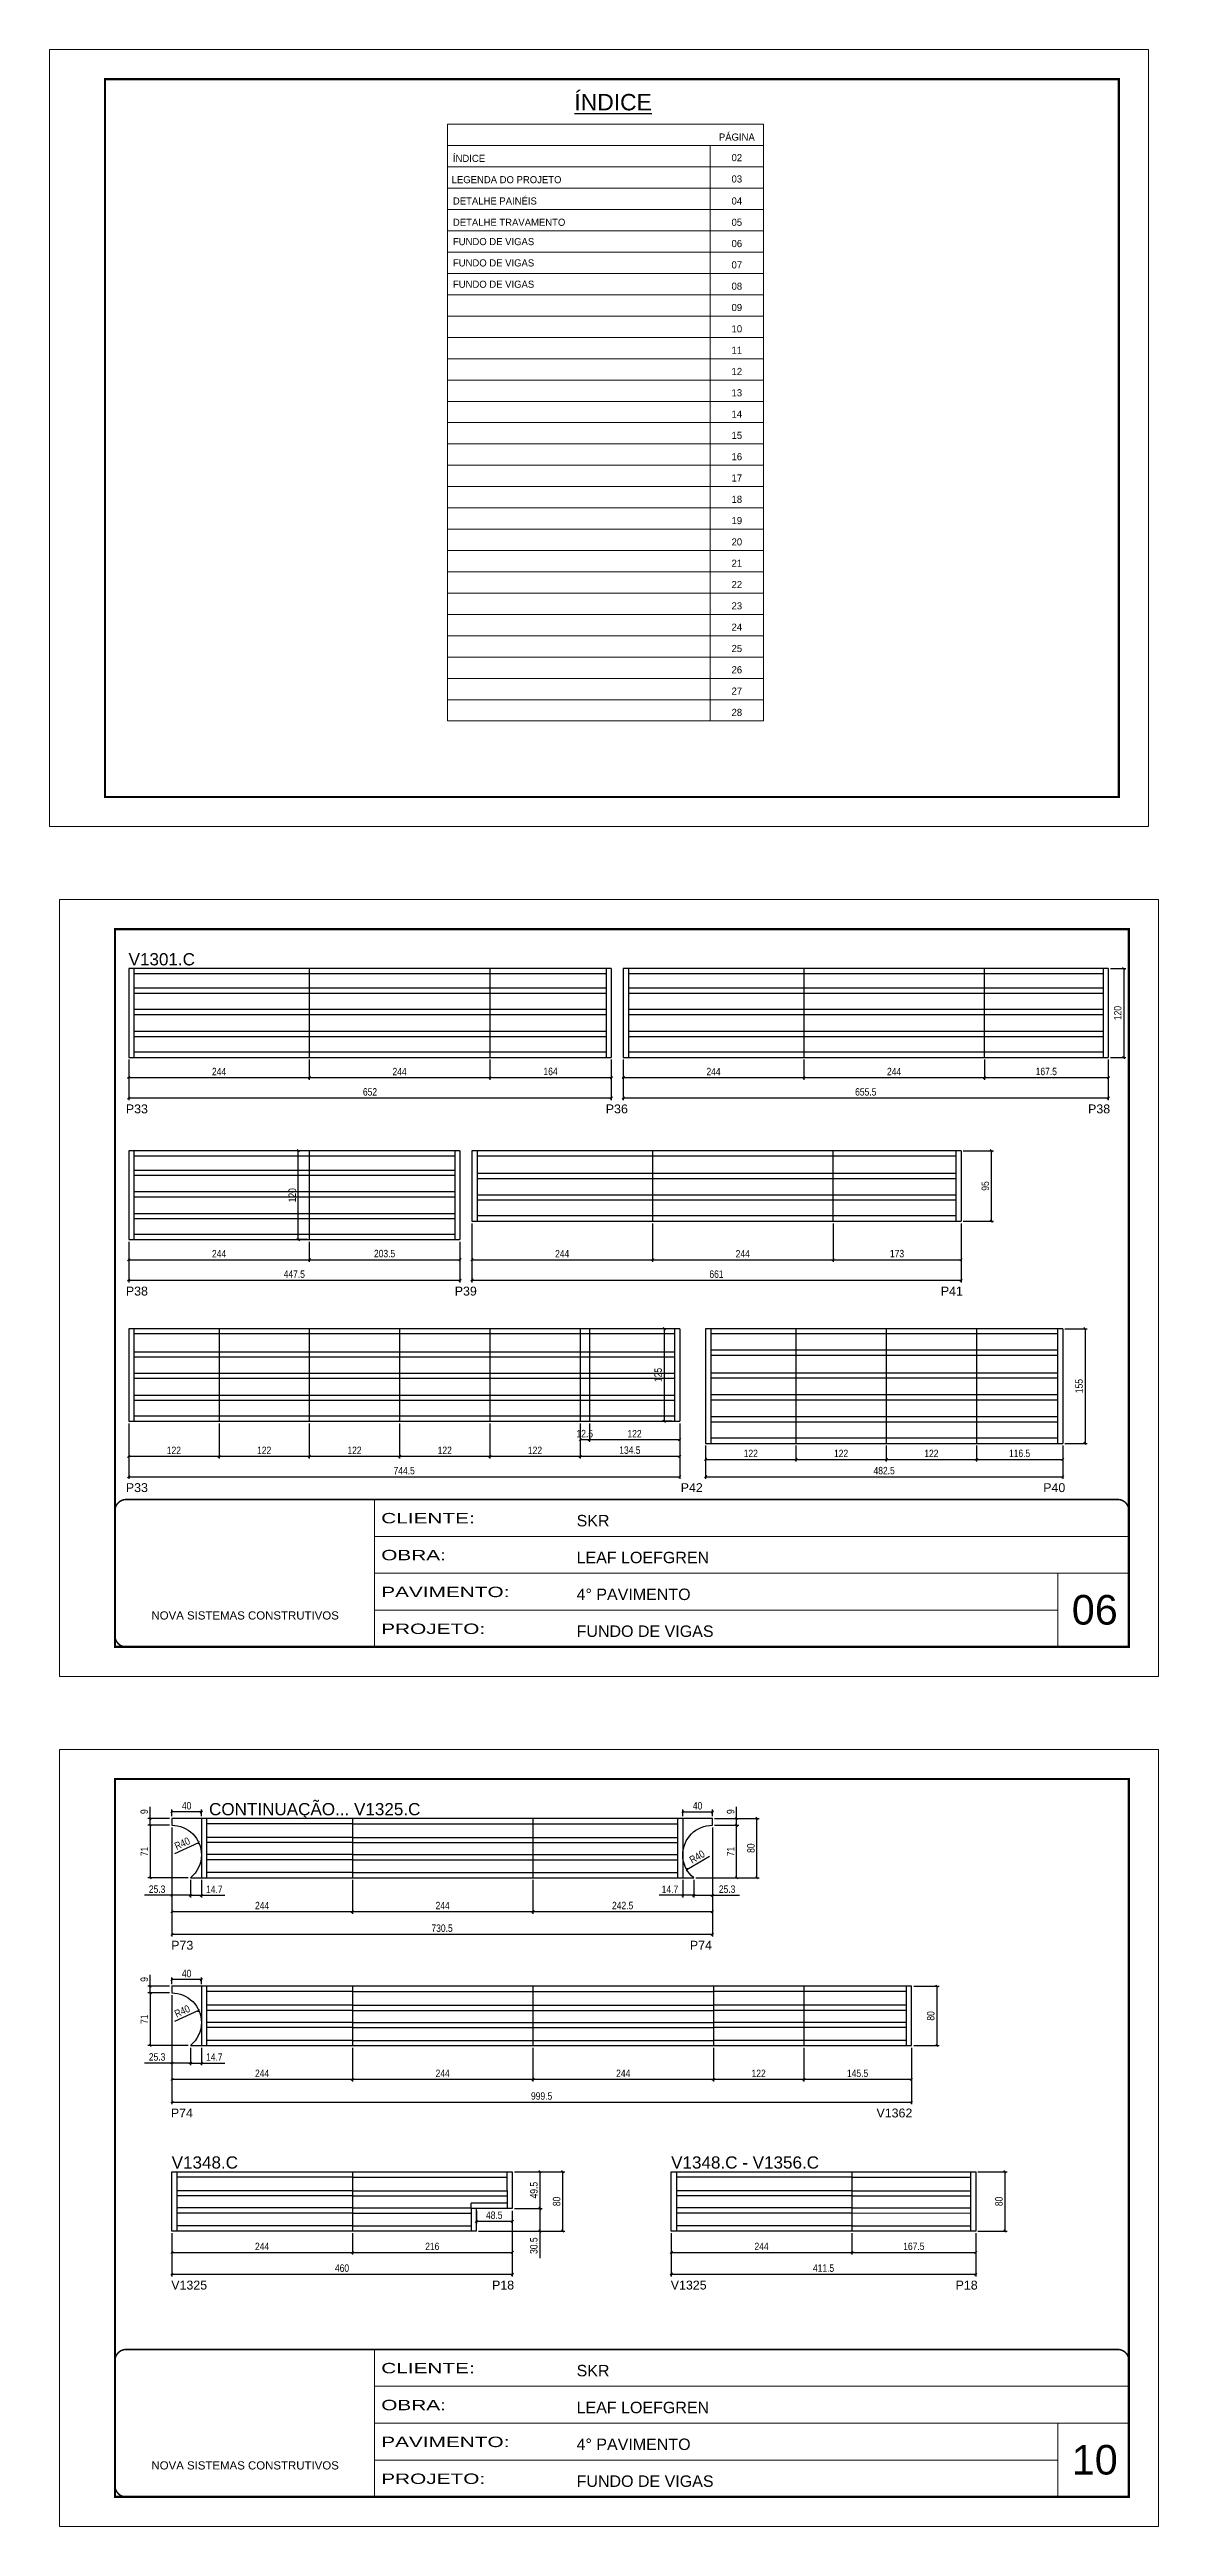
# Model space of a CAD drawing. Extents: x -4041 to 8212, y 239 to 4735.
# Drawn here: x 3544 to 5042, y 1388 to 4735 of the extents above; entities that cross this region are included whole.
import ezdxf
from ezdxf.enums import TextEntityAlignment as Align

# ---------------------------------------------------------------- set-up
doc = ezdxf.new("R2010")
doc.units = 0
doc.linetypes.add('CONTINUO', pattern=[0])
doc.linetypes.add('DASHED', pattern=[0.75, 0.5, -0.25])
for name, color, linetype in [('5', 5, 'Continuous'), ('COTA', 241, 'Continuous'), ('NOMENCLATURA', 7, 'Continuous'), ('Painéis', 200, 'Continuous'), ('SARR_2.2x7', 40, 'Continuous')]:
    doc.layers.add(name, color=color, linetype=linetype)
for name, color, linetype, lineweight in [('CARIMBO', 255, 'Continuous', 9), ('Folhas', 255, 'Continuous', 9), ('SARRAFO DE PRESSAO', 251, 'DASHED', 9)]:
    doc.layers.add(name, color=color, linetype=linetype, lineweight=lineweight)
doc.styles.add('ARIAL', font='arial.ttf')
doc.styles.add('COTA TECNICA', font='techl___.ttf', dxfattribs={"height": 10})
doc.styles.get("Standard").update_dxf_attribs({"font": 'arial.ttf'})
doc.styles.add('Tecnologia', font='')
doc.styles.get('Tecnologia').set_extended_font_data('Forgotten Futurist')
doc.dimstyles.new('PAINEL', dxfattribs={"dimtxt": 10, "dimasz": 3, "dimexe": 3, "dimexo": 3, "dimgap": 3, "dimtad": 1, "dimdec": 1, "dimzin": 12, "dimdsep": 46, "dimtxsty": 'COTA TECNICA', "dimblk1": 'OBLIQUE', "dimblk2": 'OBLIQUE', "dimsah": 1, "dimcen": 0.9, "dimclrd": 4, "dimclre": 4, "dimclrt": 240, "dimadec": 1, "dimazin": 3, "dimtfac": 1, "dimtdec": 1, "dimtmove": 0, "dimatfit": 3, "dimfxl": 1, "dimtolj": 1, "dimtzin": 12, "dimarcsym": 0})

msp = doc.modelspace()

# ---------------------------------------------------------------- texts
at = {"color": 0, "linetype": 'Continuous', "ltscale": 5, "style": 'ARIAL'}
msp.add_text('%%UÍNDICE', height=22.118, dxfattribs=at).set_placement((4305.35, 4653.07), align=Align.CENTER)
at = {"layer": '5', "linetype": 'Continuous'}
for s, p in [('P33', (3646.9, 3297.69)), ('P36', (4295.45, 3297.69)), ('P38', (4947.14, 3297.69)), ('P38', (3646.9, 3051.47)), ('P39', (4091.31, 3051.47)), ('P41', (4748.14, 3051.47)), ('P33', (3646.9, 2785.88)), ('P42', (4396.64, 2785.88)), ('P40', (4886.54, 2785.88)), ('P73', (3708.19, 2167.52)), ('P74', (4409.08, 2167.52)), ('P74', (3707.7, 1940.8)), ('V1362', (4661.2, 1940.8)), ('V1325', (3708.26, 1708.25)), ('P18', (4141.71, 1708.25)), ('V1325', (4383.2, 1708.25)), ('P18', (4768.15, 1708.25))]:
    msp.add_text(s, height=12, rotation=0.00004, dxfattribs=at).set_placement(p)
at = {"layer": 'CARIMBO', "style": 'Tecnologia'}
for s, p in [('PÁGINA', (4472.53, 4612.18)), ('02', (4472.53, 4584.35)), ('03', (4472.53, 4555.55)), ('04', (4472.53, 4525.79)), ('05', (4472.53, 4496.99)), ('06', (4472.53, 4468.2)), ('07', (4472.53, 4439.4)), ('08', (4472.53, 4410.61)), ('09', (4472.53, 4381.81)), ('10', (4472.53, 4353.01)), ('11', (4472.53, 4324.22)), ('12', (4472.53, 4295.42)), ('13', (4472.53, 4266.62)), ('14', (4472.53, 4237.83)), ('15', (4472.53, 4209.03)), ('16', (4472.53, 4180.24)), ('17', (4472.53, 4151.44)), ('18', (4472.53, 4122.64)), ('19', (4472.53, 4093.85)), ('20', (4472.53, 4065.05)), ('21', (4472.53, 4036.25)), ('22', (4472.53, 4007.46)), ('23', (4472.53, 3978.66)), ('24', (4472.53, 3949.87)), ('25', (4472.53, 3921.07)), ('26', (4472.53, 3892.27)), ('27', (4472.53, 3863.48)), ('28', (4472.53, 3834.68))]:
    msp.add_text(s, height=9.599, dxfattribs=at).set_placement(p, align=Align.CENTER)
at = {"layer": 'CARIMBO'}
for s, height, style, p in [('ÍNDICE', 9.599, 'Tecnologia', (4088.86, 4583.38)), ('LEGENDA DO PROJETO', 9.5987, 'Tecnologia', (4087.15, 4554.59)), ('DETALHE PAINÉIS', 9.5987, 'Tecnologia', (4088.86, 4525.79)), ('DETALHE TRAVAMENTO', 9.5987, 'Tecnologia', (4088.86, 4496.99)), ('FUNDO DE VIGAS', 9.5987, 'Tecnologia', (4088.86, 4470.87)), ('FUNDO DE VIGAS', 9.5987, 'Tecnologia', (4088.86, 4442.08)), ('FUNDO DE VIGAS', 9.5987, 'Tecnologia', (4088.86, 4413.28)), ('06', 40, 'ARIAL', (4925.13, 2606.79)), ('10', 40, 'ARIAL', (4925.13, 1458.21))]:
    msp.add_text(s, height=height, dxfattribs=dict(at, style=style)).set_placement(p)
at = {"layer": 'NOMENCLATURA', "linetype": 'Continuous'}
for s, p in [('V1301.C', (3650.59, 3497.62)), ('CONTINUAÇÃO... V1325.C', (3759.31, 2349.13)), ('V1348.C', (3708.79, 1871.7)), ('V1348.C - V1356.C', (4383.74, 1871.7))]:
    msp.add_text(s, height=16.5, dxfattribs=at).set_placement(p)

# ---------------------------------------------------------------- blocks, each defined once
blk = doc.blocks.new('9999999999')
at = {"color": 30, "linetype": 'CONTINUO'}
for p, q in [((98564.6, 34230.2), (98564.6, 34429.4)), ((98564.6, 34379.6), (99584, 34379.6)), ((98564.6, 34329.8), (99488, 34329.8)), ((99584, 34329.8), (99488, 34329.8)), ((99488, 34329.8), (99488, 34230.2)), ((98564.6, 34280), (99488, 34280))]:
    blk.add_line(p, q, dxfattribs=at)
at = {"color": 30, "linetype": 'CONTINUO', "const_width": 2}
blk.add_lwpolyline([(99584, 34230.2), (99584, 34414.4, 0.414214), (99569, 34429.4), (98229, 34429.4, 0.414214), (98214, 34414.4), (98214, 34245.2, 0.414214), (98229, 34230.2), (99584, 34230.2)], format="xyb", dxfattribs=at)
at = {"layer": 'Folhas'}
blk.add_lwpolyline([(98139, 34190.2), (99624, 34190.2), (99624, 35240.2), (98139, 35240.2)], close=True, dxfattribs=at)
at = {"layer": 'Folhas', "color": 30, "const_width": 3}
blk.add_lwpolyline([(98214, 34230.2), (99584, 34230.2), (99584, 35200.2), (98214, 35200.2)], close=True, dxfattribs=at)
at = {"color": 7, "linetype": 'Continuous', "ltscale": 5, "style": 'ARIAL'}
for s, height, p in [('SKR', 15.48, (98837.7, 34393.1)), ('LEAF LOEFGREN', 15.483, (98837.7, 34343.3)), ('4° PAVIMENTO', 15.483, (98837.7, 34293.5)), ('NOVA SISTEMAS CONSTRUTIVOS', 11.059, (98263.2, 34267.2)), ('FUNDO DE VIGAS', 15.483, (98837.7, 34243.7))]:
    blk.add_text(s, height=height, dxfattribs=at).set_placement(p)
at = {"layer": 'Folhas', "color": 7, "style": 'Tecnologia', "width": 1.5}
for s, p in [('CLIENTE:', (98573.7, 34397.2)), ('OBRA:', (98573.7, 34347.3)), ('PAVIMENTO:', (98573.7, 34297.5)), ('PROJETO:', (98573.7, 34247.7))]:
    blk.add_text(s, height=14, dxfattribs=at).set_placement(p)
blk = doc.blocks.new('_Oblique')
at = {"color": 0, "linetype": 'ByBlock', "lineweight": -2}
blk.add_line((-0.5, -0.5), (0.5, 0.5), dxfattribs=at)
blk = doc.blocks.new('*D151')
at = {"layer": 'COTA', "color": 4, "lineweight": -2, "transparency": 16777216}
for p, q in [((3650.8, 3370.2), (3650.8, 3315.4)), ((4302.8, 3370.2), (4302.8, 3315.4)), ((3650.8, 3318.4), (4302.8, 3318.4))]:
    blk.add_line(p, q, dxfattribs=at)
at = {"layer": 'Defpoints', "color": 0, "transparency": 16777216}
for p in [(3650.8, 3373.2), (4302.8, 3373.2), (4302.8, 3318.4)]:
    blk.add_point(p, dxfattribs=at)
at = {"layer": 'COTA', "color": 4, "lineweight": -2, "transparency": 16777216, "xscale": 3, "yscale": 3, "zscale": 3, "rotation": 180}
blk.add_blockref('_Oblique', (3650.8, 3318.4), dxfattribs=at)
at = {"layer": 'COTA', "color": 4, "lineweight": -2, "transparency": 16777216, "xscale": 3, "yscale": 3, "zscale": 3}
blk.add_blockref('_Oblique', (4302.8, 3318.4), dxfattribs=at)
at = {"layer": 'COTA', "color": 240, "transparency": 16777216, "insert": (3976.8, 3326.6), "char_height": 10, "attachment_point": 5, "style": 'COTA TECNICA'}
blk.add_mtext('\\A1;652', dxfattribs=at)
blk = doc.blocks.new('*D152')
at = {"layer": 'COTA', "color": 4, "lineweight": -2, "transparency": 16777216}
for p, q in [((3650.8, 3370.2), (3650.8, 3343.1)), ((3894.8, 3370.2), (3894.8, 3343.1)), ((3650.8, 3346.1), (3894.8, 3346.1))]:
    blk.add_line(p, q, dxfattribs=at)
at = {"layer": 'Defpoints', "color": 0, "transparency": 16777216}
for p in [(3650.8, 3373.2), (3894.8, 3373.2), (3894.8, 3346.1)]:
    blk.add_point(p, dxfattribs=at)
at = {"layer": 'COTA', "color": 4, "lineweight": -2, "transparency": 16777216, "xscale": 3, "yscale": 3, "zscale": 3, "rotation": 180}
blk.add_blockref('_Oblique', (3650.8, 3346.1), dxfattribs=at)
at = {"layer": 'COTA', "color": 4, "lineweight": -2, "transparency": 16777216, "xscale": 3, "yscale": 3, "zscale": 3}
blk.add_blockref('_Oblique', (3894.8, 3346.1), dxfattribs=at)
at = {"layer": 'COTA', "color": 240, "transparency": 16777216, "insert": (3772.8, 3354.1), "char_height": 10, "attachment_point": 5, "style": 'COTA TECNICA'}
blk.add_mtext('\\A1;244', dxfattribs=at)
blk = doc.blocks.new('*D153')
at = {"layer": 'COTA', "color": 4, "lineweight": -2, "transparency": 16777216}
for p, q in [((3894.8, 3370.2), (3894.8, 3343.1)), ((4138.8, 3370.2), (4138.8, 3343.1)), ((3894.8, 3346.1), (4138.8, 3346.1))]:
    blk.add_line(p, q, dxfattribs=at)
at = {"layer": 'Defpoints', "color": 0, "transparency": 16777216}
for p in [(3894.8, 3373.2), (4138.8, 3373.2), (4138.8, 3346.1)]:
    blk.add_point(p, dxfattribs=at)
at = {"layer": 'COTA', "color": 4, "lineweight": -2, "transparency": 16777216, "xscale": 3, "yscale": 3, "zscale": 3, "rotation": 180}
blk.add_blockref('_Oblique', (3894.8, 3346.1), dxfattribs=at)
at = {"layer": 'COTA', "color": 4, "lineweight": -2, "transparency": 16777216, "xscale": 3, "yscale": 3, "zscale": 3}
blk.add_blockref('_Oblique', (4138.8, 3346.1), dxfattribs=at)
at = {"layer": 'COTA', "color": 240, "transparency": 16777216, "insert": (4016.8, 3354.1), "char_height": 10, "attachment_point": 5, "style": 'COTA TECNICA'}
blk.add_mtext('\\A1;244', dxfattribs=at)
blk = doc.blocks.new('*D154')
at = {"layer": 'COTA', "color": 4, "lineweight": -2, "transparency": 16777216}
for p, q in [((4138.8, 3370.2), (4138.8, 3343.1)), ((4302.8, 3370.2), (4302.8, 3343.1)), ((4138.8, 3346.1), (4302.8, 3346.1))]:
    blk.add_line(p, q, dxfattribs=at)
at = {"layer": 'Defpoints', "color": 0, "transparency": 16777216}
for p in [(4138.8, 3373.2), (4302.8, 3373.2), (4302.8, 3346.1)]:
    blk.add_point(p, dxfattribs=at)
at = {"layer": 'COTA', "color": 4, "lineweight": -2, "transparency": 16777216, "xscale": 3, "yscale": 3, "zscale": 3, "rotation": 180}
blk.add_blockref('_Oblique', (4138.8, 3346.1), dxfattribs=at)
at = {"layer": 'COTA', "color": 4, "lineweight": -2, "transparency": 16777216, "xscale": 3, "yscale": 3, "zscale": 3}
blk.add_blockref('_Oblique', (4302.8, 3346.1), dxfattribs=at)
at = {"layer": 'COTA', "color": 240, "transparency": 16777216, "insert": (4220.8, 3354.2), "char_height": 10, "attachment_point": 5, "style": 'COTA TECNICA'}
blk.add_mtext('\\A1;164', dxfattribs=at)
blk = doc.blocks.new('*D162')
at = {"layer": 'COTA', "color": 4, "lineweight": -2, "transparency": 16777216}
for p, q in [((4319, 3370.2), (4319, 3315.4)), ((4974.5, 3370.2), (4974.5, 3315.4)), ((4319, 3318.4), (4974.5, 3318.4))]:
    blk.add_line(p, q, dxfattribs=at)
at = {"layer": 'Defpoints', "color": 0, "transparency": 16777216}
for p in [(4319, 3373.2), (4974.5, 3373.2), (4974.5, 3318.4)]:
    blk.add_point(p, dxfattribs=at)
at = {"layer": 'COTA', "color": 4, "lineweight": -2, "transparency": 16777216, "xscale": 3, "yscale": 3, "zscale": 3, "rotation": 180}
blk.add_blockref('_Oblique', (4319, 3318.4), dxfattribs=at)
at = {"layer": 'COTA', "color": 4, "lineweight": -2, "transparency": 16777216, "xscale": 3, "yscale": 3, "zscale": 3}
blk.add_blockref('_Oblique', (4974.5, 3318.4), dxfattribs=at)
at = {"layer": 'COTA', "color": 240, "transparency": 16777216, "insert": (4646.7, 3326.6), "char_height": 10, "attachment_point": 5, "style": 'COTA TECNICA'}
blk.add_mtext('\\A1;655.5', dxfattribs=at)
blk = doc.blocks.new('*D163')
at = {"layer": 'COTA', "color": 4, "lineweight": -2, "transparency": 16777216}
for p, q in [((4319, 3370.2), (4319, 3343.1)), ((4563, 3370.2), (4563, 3343.1)), ((4319, 3346.1), (4563, 3346.1))]:
    blk.add_line(p, q, dxfattribs=at)
at = {"layer": 'Defpoints', "color": 0, "transparency": 16777216}
for p in [(4319, 3373.2), (4563, 3373.2), (4563, 3346.1)]:
    blk.add_point(p, dxfattribs=at)
at = {"layer": 'COTA', "color": 4, "lineweight": -2, "transparency": 16777216, "xscale": 3, "yscale": 3, "zscale": 3, "rotation": 180}
blk.add_blockref('_Oblique', (4319, 3346.1), dxfattribs=at)
at = {"layer": 'COTA', "color": 4, "lineweight": -2, "transparency": 16777216, "xscale": 3, "yscale": 3, "zscale": 3}
blk.add_blockref('_Oblique', (4563, 3346.1), dxfattribs=at)
at = {"layer": 'COTA', "color": 240, "transparency": 16777216, "insert": (4441, 3354.1), "char_height": 10, "attachment_point": 5, "style": 'COTA TECNICA'}
blk.add_mtext('\\A1;244', dxfattribs=at)
blk = doc.blocks.new('*D164')
at = {"layer": 'COTA', "color": 4, "lineweight": -2, "transparency": 16777216}
for p, q in [((4563, 3370.2), (4563, 3343.1)), ((4807, 3370.2), (4807, 3343.1)), ((4563, 3346.1), (4807, 3346.1))]:
    blk.add_line(p, q, dxfattribs=at)
at = {"layer": 'Defpoints', "color": 0, "transparency": 16777216}
for p in [(4563, 3373.2), (4807, 3373.2), (4807, 3346.1)]:
    blk.add_point(p, dxfattribs=at)
at = {"layer": 'COTA', "color": 4, "lineweight": -2, "transparency": 16777216, "xscale": 3, "yscale": 3, "zscale": 3, "rotation": 180}
blk.add_blockref('_Oblique', (4563, 3346.1), dxfattribs=at)
at = {"layer": 'COTA', "color": 4, "lineweight": -2, "transparency": 16777216, "xscale": 3, "yscale": 3, "zscale": 3}
blk.add_blockref('_Oblique', (4807, 3346.1), dxfattribs=at)
at = {"layer": 'COTA', "color": 240, "transparency": 16777216, "insert": (4685, 3354.1), "char_height": 10, "attachment_point": 5, "style": 'COTA TECNICA'}
blk.add_mtext('\\A1;244', dxfattribs=at)
blk = doc.blocks.new('*D165')
at = {"layer": 'COTA', "color": 4, "lineweight": -2, "transparency": 16777216}
for p, q in [((4807, 3370.2), (4807, 3343.1)), ((4974.5, 3370.2), (4974.5, 3343.1)), ((4807, 3346.1), (4974.5, 3346.1))]:
    blk.add_line(p, q, dxfattribs=at)
at = {"layer": 'Defpoints', "color": 0, "transparency": 16777216}
for p in [(4807, 3373.2), (4974.5, 3373.2), (4974.5, 3346.1)]:
    blk.add_point(p, dxfattribs=at)
at = {"layer": 'COTA', "color": 4, "lineweight": -2, "transparency": 16777216, "xscale": 3, "yscale": 3, "zscale": 3, "rotation": 180}
blk.add_blockref('_Oblique', (4807, 3346.1), dxfattribs=at)
at = {"layer": 'COTA', "color": 4, "lineweight": -2, "transparency": 16777216, "xscale": 3, "yscale": 3, "zscale": 3}
blk.add_blockref('_Oblique', (4974.5, 3346.1), dxfattribs=at)
at = {"layer": 'COTA', "color": 240, "transparency": 16777216, "insert": (4890.7, 3354.2), "char_height": 10, "attachment_point": 5, "style": 'COTA TECNICA'}
blk.add_mtext('\\A1;167.5', dxfattribs=at)
blk = doc.blocks.new('*D166')
at = {"layer": 'COTA', "color": 4, "lineweight": -2, "transparency": 16777216}
for p, q in [((4977.5, 3493.2), (4998.3, 3493.2)), ((4995.3, 3493.2), (4995.3, 3373.2)), ((4977.5, 3373.2), (4998.3, 3373.2))]:
    blk.add_line(p, q, dxfattribs=at)
at = {"layer": 'Defpoints', "color": 0, "transparency": 16777216}
for p in [(4974.5, 3493.2), (4974.5, 3373.2), (4995.3, 3373.2)]:
    blk.add_point(p, dxfattribs=at)
at = {"layer": 'COTA', "color": 4, "lineweight": -2, "transparency": 16777216, "xscale": 3, "yscale": 3, "zscale": 3}
for p, rotation in [((4995.3, 3493.2), 90), ((4995.3, 3373.2), 270)]:
    blk.add_blockref('_Oblique', p, dxfattribs=dict(at, rotation=rotation))
at = {"layer": 'COTA', "color": 240, "transparency": 16777216, "insert": (4987.2, 3433.2), "char_height": 10, "attachment_point": 5, "rotation": 90, "style": 'COTA TECNICA'}
blk.add_mtext('\\A1;120', dxfattribs=at)
blk = doc.blocks.new('*D167')
at = {"layer": 'COTA', "color": 4, "lineweight": -2, "transparency": 16777216}
for p, q in [((3650.8, 3124), (3650.8, 3069.2)), ((4098.3, 3124), (4098.3, 3069.2)), ((3650.8, 3072.2), (4098.3, 3072.2))]:
    blk.add_line(p, q, dxfattribs=at)
at = {"layer": 'Defpoints', "color": 0, "transparency": 16777216}
for p in [(3650.8, 3127), (4098.3, 3127), (4098.3, 3072.2)]:
    blk.add_point(p, dxfattribs=at)
at = {"layer": 'COTA', "color": 4, "lineweight": -2, "transparency": 16777216, "xscale": 3, "yscale": 3, "zscale": 3, "rotation": 180}
blk.add_blockref('_Oblique', (3650.8, 3072.2), dxfattribs=at)
at = {"layer": 'COTA', "color": 4, "lineweight": -2, "transparency": 16777216, "xscale": 3, "yscale": 3, "zscale": 3}
blk.add_blockref('_Oblique', (4098.3, 3072.2), dxfattribs=at)
at = {"layer": 'COTA', "color": 240, "transparency": 16777216, "insert": (3874.5, 3080.3), "char_height": 10, "attachment_point": 5, "style": 'COTA TECNICA'}
blk.add_mtext('\\A1;447.5', dxfattribs=at)
blk = doc.blocks.new('*D168')
at = {"layer": 'COTA', "color": 4, "lineweight": -2, "transparency": 16777216}
for p, q in [((3650.8, 3124), (3650.8, 3096.9)), ((3894.8, 3124), (3894.8, 3096.9)), ((3650.8, 3099.9), (3894.8, 3099.9))]:
    blk.add_line(p, q, dxfattribs=at)
at = {"layer": 'Defpoints', "color": 0, "transparency": 16777216}
for p in [(3650.8, 3127), (3894.8, 3127), (3894.8, 3099.9)]:
    blk.add_point(p, dxfattribs=at)
at = {"layer": 'COTA', "color": 4, "lineweight": -2, "transparency": 16777216, "xscale": 3, "yscale": 3, "zscale": 3, "rotation": 180}
blk.add_blockref('_Oblique', (3650.8, 3099.9), dxfattribs=at)
at = {"layer": 'COTA', "color": 4, "lineweight": -2, "transparency": 16777216, "xscale": 3, "yscale": 3, "zscale": 3}
blk.add_blockref('_Oblique', (3894.8, 3099.9), dxfattribs=at)
at = {"layer": 'COTA', "color": 240, "transparency": 16777216, "insert": (3772.8, 3107.9), "char_height": 10, "attachment_point": 5, "style": 'COTA TECNICA'}
blk.add_mtext('\\A1;244', dxfattribs=at)
blk = doc.blocks.new('*D169')
at = {"layer": 'COTA', "color": 4, "lineweight": -2, "transparency": 16777216}
for p, q in [((3894.8, 3124), (3894.8, 3096.9)), ((4098.3, 3124), (4098.3, 3096.9)), ((3894.8, 3099.9), (4098.3, 3099.9))]:
    blk.add_line(p, q, dxfattribs=at)
at = {"layer": 'Defpoints', "color": 0, "transparency": 16777216}
for p in [(3894.8, 3127), (4098.3, 3127), (4098.3, 3099.9)]:
    blk.add_point(p, dxfattribs=at)
at = {"layer": 'COTA', "color": 4, "lineweight": -2, "transparency": 16777216, "xscale": 3, "yscale": 3, "zscale": 3, "rotation": 180}
blk.add_blockref('_Oblique', (3894.8, 3099.9), dxfattribs=at)
at = {"layer": 'COTA', "color": 4, "lineweight": -2, "transparency": 16777216, "xscale": 3, "yscale": 3, "zscale": 3}
blk.add_blockref('_Oblique', (4098.3, 3099.9), dxfattribs=at)
at = {"layer": 'COTA', "color": 240, "transparency": 16777216, "insert": (3996.5, 3108.1), "char_height": 10, "attachment_point": 5, "style": 'COTA TECNICA'}
blk.add_mtext('\\A1;203.5', dxfattribs=at)
blk = doc.blocks.new('*D170')
at = {"layer": 'COTA', "color": 4, "lineweight": -2, "transparency": 16777216}
for p, q in [((4114.5, 3149), (4114.5, 3069.2)), ((4775.5, 3149), (4775.5, 3069.2)), ((4114.5, 3072.2), (4775.5, 3072.2))]:
    blk.add_line(p, q, dxfattribs=at)
at = {"layer": 'Defpoints', "color": 0, "transparency": 16777216}
for p in [(4114.5, 3152), (4775.5, 3152), (4775.5, 3072.2)]:
    blk.add_point(p, dxfattribs=at)
at = {"layer": 'COTA', "color": 4, "lineweight": -2, "transparency": 16777216, "xscale": 3, "yscale": 3, "zscale": 3, "rotation": 180}
blk.add_blockref('_Oblique', (4114.5, 3072.2), dxfattribs=at)
at = {"layer": 'COTA', "color": 4, "lineweight": -2, "transparency": 16777216, "xscale": 3, "yscale": 3, "zscale": 3}
blk.add_blockref('_Oblique', (4775.5, 3072.2), dxfattribs=at)
at = {"layer": 'COTA', "color": 240, "transparency": 16777216, "insert": (4445, 3080.3), "char_height": 10, "attachment_point": 5, "style": 'COTA TECNICA'}
blk.add_mtext('\\A1;661', dxfattribs=at)
blk = doc.blocks.new('*D171')
at = {"layer": 'COTA', "color": 4, "lineweight": -2, "transparency": 16777216}
for p, q in [((4114.5, 3149), (4114.5, 3096.9)), ((4358.5, 3149), (4358.5, 3096.9)), ((4114.5, 3099.9), (4358.5, 3099.9))]:
    blk.add_line(p, q, dxfattribs=at)
at = {"layer": 'Defpoints', "color": 0, "transparency": 16777216}
for p in [(4114.5, 3152), (4358.5, 3152), (4358.5, 3099.9)]:
    blk.add_point(p, dxfattribs=at)
at = {"layer": 'COTA', "color": 4, "lineweight": -2, "transparency": 16777216, "xscale": 3, "yscale": 3, "zscale": 3, "rotation": 180}
blk.add_blockref('_Oblique', (4114.5, 3099.9), dxfattribs=at)
at = {"layer": 'COTA', "color": 4, "lineweight": -2, "transparency": 16777216, "xscale": 3, "yscale": 3, "zscale": 3}
blk.add_blockref('_Oblique', (4358.5, 3099.9), dxfattribs=at)
at = {"layer": 'COTA', "color": 240, "transparency": 16777216, "insert": (4236.5, 3107.9), "char_height": 10, "attachment_point": 5, "style": 'COTA TECNICA'}
blk.add_mtext('\\A1;244', dxfattribs=at)
blk = doc.blocks.new('*D172')
at = {"layer": 'COTA', "color": 4, "lineweight": -2, "transparency": 16777216}
for p, q in [((4358.5, 3149), (4358.5, 3096.9)), ((4602.5, 3149), (4602.5, 3096.9)), ((4358.5, 3099.9), (4602.5, 3099.9))]:
    blk.add_line(p, q, dxfattribs=at)
at = {"layer": 'Defpoints', "color": 0, "transparency": 16777216}
for p in [(4358.5, 3152), (4602.5, 3152), (4602.5, 3099.9)]:
    blk.add_point(p, dxfattribs=at)
at = {"layer": 'COTA', "color": 4, "lineweight": -2, "transparency": 16777216, "xscale": 3, "yscale": 3, "zscale": 3, "rotation": 180}
blk.add_blockref('_Oblique', (4358.5, 3099.9), dxfattribs=at)
at = {"layer": 'COTA', "color": 4, "lineweight": -2, "transparency": 16777216, "xscale": 3, "yscale": 3, "zscale": 3}
blk.add_blockref('_Oblique', (4602.5, 3099.9), dxfattribs=at)
at = {"layer": 'COTA', "color": 240, "transparency": 16777216, "insert": (4480.5, 3107.9), "char_height": 10, "attachment_point": 5, "style": 'COTA TECNICA'}
blk.add_mtext('\\A1;244', dxfattribs=at)
blk = doc.blocks.new('*D173')
at = {"layer": 'COTA', "color": 4, "lineweight": -2, "transparency": 16777216}
for p, q in [((4602.5, 3149), (4602.5, 3096.9)), ((4775.5, 3149), (4775.5, 3096.9)), ((4602.5, 3099.9), (4775.5, 3099.9))]:
    blk.add_line(p, q, dxfattribs=at)
at = {"layer": 'Defpoints', "color": 0, "transparency": 16777216}
for p in [(4602.5, 3152), (4775.5, 3152), (4775.5, 3099.9)]:
    blk.add_point(p, dxfattribs=at)
at = {"layer": 'COTA', "color": 4, "lineweight": -2, "transparency": 16777216, "xscale": 3, "yscale": 3, "zscale": 3, "rotation": 180}
blk.add_blockref('_Oblique', (4602.5, 3099.9), dxfattribs=at)
at = {"layer": 'COTA', "color": 4, "lineweight": -2, "transparency": 16777216, "xscale": 3, "yscale": 3, "zscale": 3}
blk.add_blockref('_Oblique', (4775.5, 3099.9), dxfattribs=at)
at = {"layer": 'COTA', "color": 240, "transparency": 16777216, "insert": (4689, 3108.1), "char_height": 10, "attachment_point": 5, "style": 'COTA TECNICA'}
blk.add_mtext('\\A1;173', dxfattribs=at)
blk = doc.blocks.new('*D174')
at = {"layer": 'COTA', "color": 4, "lineweight": -2, "transparency": 16777216}
for p, q in [((4778.5, 3247), (4819.4, 3247)), ((4816.4, 3247), (4816.4, 3152)), ((4778.5, 3152), (4819.4, 3152))]:
    blk.add_line(p, q, dxfattribs=at)
at = {"layer": 'Defpoints', "color": 0, "transparency": 16777216}
for p in [(4775.5, 3247), (4775.5, 3152), (4816.4, 3152)]:
    blk.add_point(p, dxfattribs=at)
at = {"layer": 'COTA', "color": 4, "lineweight": -2, "transparency": 16777216, "xscale": 3, "yscale": 3, "zscale": 3}
for p, rotation in [((4816.4, 3247), 90), ((4816.4, 3152), 270)]:
    blk.add_blockref('_Oblique', p, dxfattribs=dict(at, rotation=rotation))
at = {"layer": 'COTA', "color": 240, "transparency": 16777216, "insert": (4808.3, 3199.5), "char_height": 10, "attachment_point": 5, "rotation": 90, "style": 'COTA TECNICA'}
blk.add_mtext('\\A1;95', dxfattribs=at)
blk = doc.blocks.new('*D175')
at = {"layer": 'COTA', "color": 4, "lineweight": -2, "transparency": 16777216}
for p, q in [((3891.8, 3247), (3876.9, 3247)), ((3879.9, 3127), (3879.9, 3247)), ((3891.8, 3127), (3876.9, 3127))]:
    blk.add_line(p, q, dxfattribs=at)
at = {"layer": 'Defpoints', "color": 0, "transparency": 16777216}
for p in [(3879.9, 3247), (3894.8, 3247), (3894.8, 3127)]:
    blk.add_point(p, dxfattribs=at)
at = {"layer": 'COTA', "color": 4, "lineweight": -2, "transparency": 16777216, "xscale": 3, "yscale": 3, "zscale": 3}
for p, rotation in [((3879.9, 3247), 90), ((3879.9, 3127), 270)]:
    blk.add_blockref('_Oblique', p, dxfattribs=dict(at, rotation=rotation))
at = {"layer": 'COTA', "color": 240, "transparency": 16777216, "insert": (3871.8, 3187), "char_height": 10, "attachment_point": 5, "rotation": 90, "style": 'COTA TECNICA'}
blk.add_mtext('\\A1;120', dxfattribs=at)
blk = doc.blocks.new('*D176')
at = {"layer": 'COTA', "color": 4, "lineweight": -2, "transparency": 16777216}
for p, q in [((3650.8, 2878.6), (3650.8, 2803.6)), ((4395.3, 2878.6), (4395.3, 2803.6)), ((3650.8, 2806.6), (4395.3, 2806.6))]:
    blk.add_line(p, q, dxfattribs=at)
at = {"layer": 'Defpoints', "color": 0, "transparency": 16777216}
for p in [(3650.8, 2881.6), (4395.3, 2881.6), (4395.3, 2806.6)]:
    blk.add_point(p, dxfattribs=at)
at = {"layer": 'COTA', "color": 4, "lineweight": -2, "transparency": 16777216, "xscale": 3, "yscale": 3, "zscale": 3, "rotation": 180}
blk.add_blockref('_Oblique', (3650.8, 2806.6), dxfattribs=at)
at = {"layer": 'COTA', "color": 4, "lineweight": -2, "transparency": 16777216, "xscale": 3, "yscale": 3, "zscale": 3}
blk.add_blockref('_Oblique', (4395.3, 2806.6), dxfattribs=at)
at = {"layer": 'COTA', "color": 240, "transparency": 16777216, "insert": (4023, 2814.7), "char_height": 10, "attachment_point": 5, "style": 'COTA TECNICA'}
blk.add_mtext('\\A1;744.5', dxfattribs=at)
blk = doc.blocks.new('*D177')
at = {"layer": 'COTA', "color": 4, "lineweight": -2, "transparency": 16777216}
for p, q in [((3650.8, 2878.6), (3650.8, 2831.3)), ((3772.8, 2878.6), (3772.8, 2831.3)), ((3650.8, 2834.3), (3772.8, 2834.3))]:
    blk.add_line(p, q, dxfattribs=at)
at = {"layer": 'Defpoints', "color": 0, "transparency": 16777216}
for p in [(3650.8, 2881.6), (3772.8, 2881.6), (3772.8, 2834.3)]:
    blk.add_point(p, dxfattribs=at)
at = {"layer": 'COTA', "color": 4, "lineweight": -2, "transparency": 16777216, "xscale": 3, "yscale": 3, "zscale": 3, "rotation": 180}
blk.add_blockref('_Oblique', (3650.8, 2834.3), dxfattribs=at)
at = {"layer": 'COTA', "color": 4, "lineweight": -2, "transparency": 16777216, "xscale": 3, "yscale": 3, "zscale": 3}
blk.add_blockref('_Oblique', (3772.8, 2834.3), dxfattribs=at)
at = {"layer": 'COTA', "color": 240, "transparency": 16777216, "insert": (3711.8, 2842.3), "char_height": 10, "attachment_point": 5, "style": 'COTA TECNICA'}
blk.add_mtext('\\A1;122', dxfattribs=at)
blk = doc.blocks.new('*D178')
at = {"layer": 'COTA', "color": 4, "lineweight": -2, "transparency": 16777216}
for p, q in [((3772.8, 2878.6), (3772.8, 2831.3)), ((3894.8, 2878.6), (3894.8, 2831.3)), ((3772.8, 2834.3), (3894.8, 2834.3))]:
    blk.add_line(p, q, dxfattribs=at)
at = {"layer": 'Defpoints', "color": 0, "transparency": 16777216}
for p in [(3772.8, 2881.6), (3894.8, 2881.6), (3894.8, 2834.3)]:
    blk.add_point(p, dxfattribs=at)
at = {"layer": 'COTA', "color": 4, "lineweight": -2, "transparency": 16777216, "xscale": 3, "yscale": 3, "zscale": 3, "rotation": 180}
blk.add_blockref('_Oblique', (3772.8, 2834.3), dxfattribs=at)
at = {"layer": 'COTA', "color": 4, "lineweight": -2, "transparency": 16777216, "xscale": 3, "yscale": 3, "zscale": 3}
blk.add_blockref('_Oblique', (3894.8, 2834.3), dxfattribs=at)
at = {"layer": 'COTA', "color": 240, "transparency": 16777216, "insert": (3833.8, 2842.3), "char_height": 10, "attachment_point": 5, "style": 'COTA TECNICA'}
blk.add_mtext('\\A1;122', dxfattribs=at)
blk = doc.blocks.new('*D179')
at = {"layer": 'COTA', "color": 4, "lineweight": -2, "transparency": 16777216}
for p, q in [((3894.8, 2878.6), (3894.8, 2831.3)), ((4016.8, 2878.6), (4016.8, 2831.3)), ((3894.8, 2834.3), (4016.8, 2834.3))]:
    blk.add_line(p, q, dxfattribs=at)
at = {"layer": 'Defpoints', "color": 0, "transparency": 16777216}
for p in [(3894.8, 2881.6), (4016.8, 2881.6), (4016.8, 2834.3)]:
    blk.add_point(p, dxfattribs=at)
at = {"layer": 'COTA', "color": 4, "lineweight": -2, "transparency": 16777216, "xscale": 3, "yscale": 3, "zscale": 3, "rotation": 180}
blk.add_blockref('_Oblique', (3894.8, 2834.3), dxfattribs=at)
at = {"layer": 'COTA', "color": 4, "lineweight": -2, "transparency": 16777216, "xscale": 3, "yscale": 3, "zscale": 3}
blk.add_blockref('_Oblique', (4016.8, 2834.3), dxfattribs=at)
at = {"layer": 'COTA', "color": 240, "transparency": 16777216, "insert": (3955.8, 2842.3), "char_height": 10, "attachment_point": 5, "style": 'COTA TECNICA'}
blk.add_mtext('\\A1;122', dxfattribs=at)
blk = doc.blocks.new('*D180')
at = {"layer": 'COTA', "color": 4, "lineweight": -2, "transparency": 16777216}
for p, q in [((4016.8, 2878.6), (4016.8, 2831.3)), ((4138.8, 2878.6), (4138.8, 2831.3)), ((4016.8, 2834.3), (4138.8, 2834.3))]:
    blk.add_line(p, q, dxfattribs=at)
at = {"layer": 'Defpoints', "color": 0, "transparency": 16777216}
for p in [(4016.8, 2881.6), (4138.8, 2881.6), (4138.8, 2834.3)]:
    blk.add_point(p, dxfattribs=at)
at = {"layer": 'COTA', "color": 4, "lineweight": -2, "transparency": 16777216, "xscale": 3, "yscale": 3, "zscale": 3, "rotation": 180}
blk.add_blockref('_Oblique', (4016.8, 2834.3), dxfattribs=at)
at = {"layer": 'COTA', "color": 4, "lineweight": -2, "transparency": 16777216, "xscale": 3, "yscale": 3, "zscale": 3}
blk.add_blockref('_Oblique', (4138.8, 2834.3), dxfattribs=at)
at = {"layer": 'COTA', "color": 240, "transparency": 16777216, "insert": (4077.8, 2842.3), "char_height": 10, "attachment_point": 5, "style": 'COTA TECNICA'}
blk.add_mtext('\\A1;122', dxfattribs=at)
blk = doc.blocks.new('*D181')
at = {"layer": 'COTA', "color": 4, "lineweight": -2, "transparency": 16777216}
for p, q in [((4138.8, 2878.6), (4138.8, 2831.3)), ((4260.8, 2878.6), (4260.8, 2831.3)), ((4138.8, 2834.3), (4260.8, 2834.3))]:
    blk.add_line(p, q, dxfattribs=at)
at = {"layer": 'Defpoints', "color": 0, "transparency": 16777216}
for p in [(4138.8, 2881.6), (4260.8, 2881.6), (4260.8, 2834.3)]:
    blk.add_point(p, dxfattribs=at)
at = {"layer": 'COTA', "color": 4, "lineweight": -2, "transparency": 16777216, "xscale": 3, "yscale": 3, "zscale": 3, "rotation": 180}
blk.add_blockref('_Oblique', (4138.8, 2834.3), dxfattribs=at)
at = {"layer": 'COTA', "color": 4, "lineweight": -2, "transparency": 16777216, "xscale": 3, "yscale": 3, "zscale": 3}
blk.add_blockref('_Oblique', (4260.8, 2834.3), dxfattribs=at)
at = {"layer": 'COTA', "color": 240, "transparency": 16777216, "insert": (4199.8, 2842.3), "char_height": 10, "attachment_point": 5, "style": 'COTA TECNICA'}
blk.add_mtext('\\A1;122', dxfattribs=at)
blk = doc.blocks.new('*D182')
at = {"layer": 'COTA', "color": 4, "lineweight": -2, "transparency": 16777216}
for p, q in [((4260.8, 2878.6), (4260.8, 2831.3)), ((4395.3, 2878.6), (4395.3, 2831.3)), ((4260.8, 2834.3), (4395.3, 2834.3))]:
    blk.add_line(p, q, dxfattribs=at)
at = {"layer": 'Defpoints', "color": 0, "transparency": 16777216}
for p in [(4260.8, 2881.6), (4395.3, 2881.6), (4395.3, 2834.3)]:
    blk.add_point(p, dxfattribs=at)
at = {"layer": 'COTA', "color": 4, "lineweight": -2, "transparency": 16777216, "xscale": 3, "yscale": 3, "zscale": 3, "rotation": 180}
blk.add_blockref('_Oblique', (4260.8, 2834.3), dxfattribs=at)
at = {"layer": 'COTA', "color": 4, "lineweight": -2, "transparency": 16777216, "xscale": 3, "yscale": 3, "zscale": 3}
blk.add_blockref('_Oblique', (4395.3, 2834.3), dxfattribs=at)
at = {"layer": 'COTA', "color": 240, "transparency": 16777216, "insert": (4328, 2842.5), "char_height": 10, "attachment_point": 5, "style": 'COTA TECNICA'}
blk.add_mtext('\\A1;134.5', dxfattribs=at)
blk = doc.blocks.new('*D183')
at = {"layer": 'COTA', "color": 4, "lineweight": -2, "transparency": 16777216}
for p, q in [((4260.8, 2878.6), (4260.8, 2853.7)), ((4273.3, 2878.6), (4273.3, 2853.7)), ((4260.8, 2856.7), (4273.3, 2856.7))]:
    blk.add_line(p, q, dxfattribs=at)
at = {"layer": 'Defpoints', "color": 0, "transparency": 16777216}
for p in [(4260.8, 2881.6), (4273.3, 2881.6), (4273.3, 2856.7)]:
    blk.add_point(p, dxfattribs=at)
at = {"layer": 'COTA', "color": 4, "lineweight": -2, "transparency": 16777216, "xscale": 3, "yscale": 3, "zscale": 3, "rotation": 180}
blk.add_blockref('_Oblique', (4260.8, 2856.7), dxfattribs=at)
at = {"layer": 'COTA', "color": 4, "lineweight": -2, "transparency": 16777216, "xscale": 3, "yscale": 3, "zscale": 3}
blk.add_blockref('_Oblique', (4273.3, 2856.7), dxfattribs=at)
at = {"layer": 'COTA', "color": 240, "transparency": 16777216, "insert": (4267, 2864.8), "char_height": 10, "attachment_point": 5, "style": 'COTA TECNICA'}
blk.add_mtext('\\A1;12.5', dxfattribs=at)
blk = doc.blocks.new('*D184')
at = {"layer": 'COTA', "color": 4, "lineweight": -2, "transparency": 16777216}
for p, q in [((4273.3, 2878.6), (4273.3, 2853.7)), ((4395.3, 2878.6), (4395.3, 2853.7)), ((4273.3, 2856.7), (4395.3, 2856.7))]:
    blk.add_line(p, q, dxfattribs=at)
at = {"layer": 'Defpoints', "color": 0, "transparency": 16777216}
for p in [(4273.3, 2881.6), (4395.3, 2881.6), (4395.3, 2856.7)]:
    blk.add_point(p, dxfattribs=at)
at = {"layer": 'COTA', "color": 4, "lineweight": -2, "transparency": 16777216, "xscale": 3, "yscale": 3, "zscale": 3, "rotation": 180}
blk.add_blockref('_Oblique', (4273.3, 2856.7), dxfattribs=at)
at = {"layer": 'COTA', "color": 4, "lineweight": -2, "transparency": 16777216, "xscale": 3, "yscale": 3, "zscale": 3}
blk.add_blockref('_Oblique', (4395.3, 2856.7), dxfattribs=at)
at = {"layer": 'COTA', "color": 240, "transparency": 16777216, "insert": (4334.3, 2864.7), "char_height": 10, "attachment_point": 5, "style": 'COTA TECNICA'}
blk.add_mtext('\\A1;122', dxfattribs=at)
blk = doc.blocks.new('*D185')
at = {"layer": 'COTA', "color": 4, "lineweight": -2, "transparency": 16777216}
for p, q in [((4385.3, 3006.6), (4371.4, 3006.6)), ((4374.4, 3006.6), (4374.4, 2881.6)), ((4385.3, 2881.6), (4371.4, 2881.6))]:
    blk.add_line(p, q, dxfattribs=at)
at = {"layer": 'Defpoints', "color": 0, "transparency": 16777216}
for p in [(4388.3, 3006.6), (4374.4, 2881.6), (4388.3, 2881.6)]:
    blk.add_point(p, dxfattribs=at)
at = {"layer": 'COTA', "color": 4, "lineweight": -2, "transparency": 16777216, "xscale": 3, "yscale": 3, "zscale": 3}
for p, rotation in [((4374.4, 3006.6), 90), ((4374.4, 2881.6), 270)]:
    blk.add_blockref('_Oblique', p, dxfattribs=dict(at, rotation=rotation))
at = {"layer": 'COTA', "color": 240, "transparency": 16777216, "insert": (4366.2, 2944.1), "char_height": 10, "attachment_point": 5, "rotation": 90, "style": 'COTA TECNICA'}
blk.add_mtext('\\A1;125', dxfattribs=at)
blk = doc.blocks.new('*D186')
at = {"layer": 'COTA', "color": 4, "lineweight": -2, "transparency": 16777216}
for p, q in [((4430.4, 2848.6), (4430.4, 2803.6)), ((4912.9, 2848.6), (4912.9, 2803.6)), ((4430.4, 2806.6), (4912.9, 2806.6))]:
    blk.add_line(p, q, dxfattribs=at)
at = {"layer": 'Defpoints', "color": 0, "transparency": 16777216}
for p in [(4430.4, 2851.6), (4912.9, 2851.6), (4912.9, 2806.6)]:
    blk.add_point(p, dxfattribs=at)
at = {"layer": 'COTA', "color": 4, "lineweight": -2, "transparency": 16777216, "xscale": 3, "yscale": 3, "zscale": 3, "rotation": 180}
blk.add_blockref('_Oblique', (4430.4, 2806.6), dxfattribs=at)
at = {"layer": 'COTA', "color": 4, "lineweight": -2, "transparency": 16777216, "xscale": 3, "yscale": 3, "zscale": 3}
blk.add_blockref('_Oblique', (4912.9, 2806.6), dxfattribs=at)
at = {"layer": 'COTA', "color": 240, "transparency": 16777216, "insert": (4671.6, 2814.8), "char_height": 10, "attachment_point": 5, "style": 'COTA TECNICA'}
blk.add_mtext('\\A1;482.5', dxfattribs=at)
blk = doc.blocks.new('*D187')
at = {"layer": 'COTA', "color": 4, "lineweight": -2, "transparency": 16777216}
for p, q in [((4430.4, 2848.6), (4430.4, 2827)), ((4552.4, 2848.6), (4552.4, 2827)), ((4430.4, 2830), (4552.4, 2830))]:
    blk.add_line(p, q, dxfattribs=at)
at = {"layer": 'Defpoints', "color": 0, "transparency": 16777216}
for p in [(4430.4, 2851.6), (4552.4, 2851.6), (4552.4, 2830)]:
    blk.add_point(p, dxfattribs=at)
at = {"layer": 'COTA', "color": 4, "lineweight": -2, "transparency": 16777216, "xscale": 3, "yscale": 3, "zscale": 3, "rotation": 180}
blk.add_blockref('_Oblique', (4430.4, 2830), dxfattribs=at)
at = {"layer": 'COTA', "color": 4, "lineweight": -2, "transparency": 16777216, "xscale": 3, "yscale": 3, "zscale": 3}
blk.add_blockref('_Oblique', (4552.4, 2830), dxfattribs=at)
at = {"layer": 'COTA', "color": 240, "transparency": 16777216, "insert": (4491.4, 2838.1), "char_height": 10, "attachment_point": 5, "style": 'COTA TECNICA'}
blk.add_mtext('\\A1;122', dxfattribs=at)
blk = doc.blocks.new('*D188')
at = {"layer": 'COTA', "color": 4, "lineweight": -2, "transparency": 16777216}
for p, q in [((4915.9, 3006.6), (4946.1, 3006.6)), ((4943.1, 3006.6), (4943.1, 2851.6)), ((4915.9, 2851.6), (4946.1, 2851.6))]:
    blk.add_line(p, q, dxfattribs=at)
at = {"layer": 'Defpoints', "color": 0, "transparency": 16777216}
for p in [(4912.9, 3006.6), (4912.9, 2851.6), (4943.1, 2851.6)]:
    blk.add_point(p, dxfattribs=at)
at = {"layer": 'COTA', "color": 4, "lineweight": -2, "transparency": 16777216, "xscale": 3, "yscale": 3, "zscale": 3}
for p, rotation in [((4943.1, 3006.6), 90), ((4943.1, 2851.6), 270)]:
    blk.add_blockref('_Oblique', p, dxfattribs=dict(at, rotation=rotation))
at = {"layer": 'COTA', "color": 240, "transparency": 16777216, "insert": (4935, 2929.1), "char_height": 10, "attachment_point": 5, "rotation": 90, "style": 'COTA TECNICA'}
blk.add_mtext('\\A1;155', dxfattribs=at)
blk = doc.blocks.new('*D189')
at = {"layer": 'COTA', "color": 4, "lineweight": -2, "transparency": 16777216}
for p, q in [((4552.4, 2848.6), (4552.4, 2827)), ((4674.4, 2848.6), (4674.4, 2827)), ((4552.4, 2830), (4674.4, 2830))]:
    blk.add_line(p, q, dxfattribs=at)
at = {"layer": 'Defpoints', "color": 0, "transparency": 16777216}
for p in [(4552.4, 2851.6), (4674.4, 2851.6), (4674.4, 2830)]:
    blk.add_point(p, dxfattribs=at)
at = {"layer": 'COTA', "color": 4, "lineweight": -2, "transparency": 16777216, "xscale": 3, "yscale": 3, "zscale": 3, "rotation": 180}
blk.add_blockref('_Oblique', (4552.4, 2830), dxfattribs=at)
at = {"layer": 'COTA', "color": 4, "lineweight": -2, "transparency": 16777216, "xscale": 3, "yscale": 3, "zscale": 3}
blk.add_blockref('_Oblique', (4674.4, 2830), dxfattribs=at)
at = {"layer": 'COTA', "color": 240, "transparency": 16777216, "insert": (4613.4, 2838.1), "char_height": 10, "attachment_point": 5, "style": 'COTA TECNICA'}
blk.add_mtext('\\A1;122', dxfattribs=at)
blk = doc.blocks.new('*D190')
at = {"layer": 'COTA', "color": 4, "lineweight": -2, "transparency": 16777216}
for p, q in [((4674.4, 2848.6), (4674.4, 2827)), ((4796.4, 2848.6), (4796.4, 2827)), ((4674.4, 2830), (4796.4, 2830))]:
    blk.add_line(p, q, dxfattribs=at)
at = {"layer": 'Defpoints', "color": 0, "transparency": 16777216}
for p in [(4674.4, 2851.6), (4796.4, 2851.6), (4796.4, 2830)]:
    blk.add_point(p, dxfattribs=at)
at = {"layer": 'COTA', "color": 4, "lineweight": -2, "transparency": 16777216, "xscale": 3, "yscale": 3, "zscale": 3, "rotation": 180}
blk.add_blockref('_Oblique', (4674.4, 2830), dxfattribs=at)
at = {"layer": 'COTA', "color": 4, "lineweight": -2, "transparency": 16777216, "xscale": 3, "yscale": 3, "zscale": 3}
blk.add_blockref('_Oblique', (4796.4, 2830), dxfattribs=at)
at = {"layer": 'COTA', "color": 240, "transparency": 16777216, "insert": (4735.4, 2838.1), "char_height": 10, "attachment_point": 5, "style": 'COTA TECNICA'}
blk.add_mtext('\\A1;122', dxfattribs=at)
blk = doc.blocks.new('*D191')
at = {"layer": 'COTA', "color": 4, "lineweight": -2, "transparency": 16777216}
for p, q in [((4796.4, 2848.6), (4796.4, 2827)), ((4912.9, 2848.6), (4912.9, 2827)), ((4796.4, 2830), (4912.9, 2830))]:
    blk.add_line(p, q, dxfattribs=at)
at = {"layer": 'Defpoints', "color": 0, "transparency": 16777216}
for p in [(4796.4, 2851.6), (4912.9, 2851.6), (4912.9, 2830)]:
    blk.add_point(p, dxfattribs=at)
at = {"layer": 'COTA', "color": 4, "lineweight": -2, "transparency": 16777216, "xscale": 3, "yscale": 3, "zscale": 3, "rotation": 180}
blk.add_blockref('_Oblique', (4796.4, 2830), dxfattribs=at)
at = {"layer": 'COTA', "color": 4, "lineweight": -2, "transparency": 16777216, "xscale": 3, "yscale": 3, "zscale": 3}
blk.add_blockref('_Oblique', (4912.9, 2830), dxfattribs=at)
at = {"layer": 'COTA', "color": 240, "transparency": 16777216, "insert": (4854.6, 2838.1), "char_height": 10, "attachment_point": 5, "style": 'COTA TECNICA'}
blk.add_mtext('\\A1;116.5', dxfattribs=at)
blk = doc.blocks.new('*D305')
at = {"layer": 'COTA', "color": 4, "lineweight": -2, "transparency": 16777216}
for p, q in [((3709, 2347.7), (3709, 2356.8)), ((3749, 2353.8), (3709, 2353.8)), ((3749, 2347.7), (3749, 2356.8))]:
    blk.add_line(p, q, dxfattribs=at)
at = {"layer": 'Defpoints', "color": 0, "transparency": 16777216}
for p in [(3709, 2353.8), (3709, 2344.7), (3749, 2344.7)]:
    blk.add_point(p, dxfattribs=at)
at = {"layer": 'COTA', "color": 4, "lineweight": -2, "transparency": 16777216, "xscale": 3, "yscale": 3, "zscale": 3, "rotation": 180}
blk.add_blockref('_Oblique', (3709, 2353.8), dxfattribs=at)
at = {"layer": 'COTA', "color": 4, "lineweight": -2, "transparency": 16777216, "xscale": 3, "yscale": 3, "zscale": 3}
blk.add_blockref('_Oblique', (3749, 2353.8), dxfattribs=at)
at = {"layer": 'COTA', "color": 240, "transparency": 16777216, "insert": (3729, 2361.9), "char_height": 10, "attachment_point": 5, "style": 'COTA TECNICA'}
blk.add_mtext('\\A1;40', dxfattribs=at)
blk = doc.blocks.new('*D306')
at = {"layer": 'COTA', "color": 4, "lineweight": -2, "transparency": 16777216}
for p, q in [((3709, 2332.7), (3709, 2216)), ((3953, 2261.7), (3953, 2216)), ((3709, 2219), (3953, 2219))]:
    blk.add_line(p, q, dxfattribs=at)
at = {"layer": 'Defpoints', "color": 0, "transparency": 16777216}
for p in [(3709, 2335.7), (3953, 2264.7), (3953, 2219)]:
    blk.add_point(p, dxfattribs=at)
at = {"layer": 'COTA', "color": 4, "lineweight": -2, "transparency": 16777216, "xscale": 3, "yscale": 3, "zscale": 3, "rotation": 180}
blk.add_blockref('_Oblique', (3709, 2219), dxfattribs=at)
at = {"layer": 'COTA', "color": 4, "lineweight": -2, "transparency": 16777216, "xscale": 3, "yscale": 3, "zscale": 3}
blk.add_blockref('_Oblique', (3953, 2219), dxfattribs=at)
at = {"layer": 'COTA', "color": 240, "transparency": 16777216, "insert": (3831, 2227.1), "char_height": 10, "attachment_point": 5, "style": 'COTA TECNICA'}
blk.add_mtext('\\A1;244', dxfattribs=at)
blk = doc.blocks.new('*D307')
at = {"layer": 'COTA', "color": 4, "lineweight": -2, "transparency": 16777216}
for p, q in [((3953, 2261.7), (3953, 2216)), ((4197, 2261.7), (4197, 2216)), ((3953, 2219), (4197, 2219))]:
    blk.add_line(p, q, dxfattribs=at)
at = {"layer": 'Defpoints', "color": 0, "transparency": 16777216}
for p in [(3953, 2264.7), (4197, 2264.7), (4197, 2219)]:
    blk.add_point(p, dxfattribs=at)
at = {"layer": 'COTA', "color": 4, "lineweight": -2, "transparency": 16777216, "xscale": 3, "yscale": 3, "zscale": 3, "rotation": 180}
blk.add_blockref('_Oblique', (3953, 2219), dxfattribs=at)
at = {"layer": 'COTA', "color": 4, "lineweight": -2, "transparency": 16777216, "xscale": 3, "yscale": 3, "zscale": 3}
blk.add_blockref('_Oblique', (4197, 2219), dxfattribs=at)
at = {"layer": 'COTA', "color": 240, "transparency": 16777216, "insert": (4075, 2227.1), "char_height": 10, "attachment_point": 5, "style": 'COTA TECNICA'}
blk.add_mtext('\\A1;244', dxfattribs=at)
blk = doc.blocks.new('*D308')
at = {"layer": 'COTA', "color": 4, "lineweight": -2, "transparency": 16777216}
for p, q in [((4439.5, 2332.7), (4439.5, 2216)), ((4197, 2261.7), (4197, 2216)), ((4197, 2219), (4439.5, 2219))]:
    blk.add_line(p, q, dxfattribs=at)
at = {"layer": 'Defpoints', "color": 0, "transparency": 16777216}
for p in [(4439.5, 2335.7), (4197, 2264.7), (4439.5, 2219)]:
    blk.add_point(p, dxfattribs=at)
at = {"layer": 'COTA', "color": 4, "lineweight": -2, "transparency": 16777216, "xscale": 3, "yscale": 3, "zscale": 3, "rotation": 180}
blk.add_blockref('_Oblique', (4197, 2219), dxfattribs=at)
at = {"layer": 'COTA', "color": 4, "lineweight": -2, "transparency": 16777216, "xscale": 3, "yscale": 3, "zscale": 3}
blk.add_blockref('_Oblique', (4439.5, 2219), dxfattribs=at)
at = {"layer": 'COTA', "color": 240, "transparency": 16777216, "insert": (4318.2, 2227.1), "char_height": 10, "attachment_point": 5, "style": 'COTA TECNICA'}
blk.add_mtext('\\A1;242.5', dxfattribs=at)
blk = doc.blocks.new('*D309')
at = {"layer": 'COTA', "color": 4, "lineweight": -2, "transparency": 16777216}
for p, q in [((3709, 2332.7), (3709, 2185.3)), ((4439.5, 2332.7), (4439.5, 2185.3)), ((3709, 2188.3), (4439.5, 2188.3))]:
    blk.add_line(p, q, dxfattribs=at)
at = {"layer": 'Defpoints', "color": 0, "transparency": 16777216}
for p in [(3709, 2335.7), (4439.5, 2335.7), (4439.5, 2188.3)]:
    blk.add_point(p, dxfattribs=at)
at = {"layer": 'COTA', "color": 4, "lineweight": -2, "transparency": 16777216, "xscale": 3, "yscale": 3, "zscale": 3, "rotation": 180}
blk.add_blockref('_Oblique', (3709, 2188.3), dxfattribs=at)
at = {"layer": 'COTA', "color": 4, "lineweight": -2, "transparency": 16777216, "xscale": 3, "yscale": 3, "zscale": 3}
blk.add_blockref('_Oblique', (4439.5, 2188.3), dxfattribs=at)
at = {"layer": 'COTA', "color": 240, "transparency": 16777216, "insert": (4074.2, 2196.5), "char_height": 10, "attachment_point": 5, "style": 'COTA TECNICA'}
blk.add_mtext('\\A1;730.5', dxfattribs=at)
blk = doc.blocks.new('*D310')
at = {"layer": 'COTA', "color": 4, "lineweight": -2, "transparency": 16777216}
for p, q in [((3706, 2344.7), (3676.8, 2344.7)), ((3679.8, 2344.7), (3679.8, 2360.4)), ((3679.8, 2335.7), (3679.8, 2344.7)), ((3706, 2335.7), (3676.8, 2335.7))]:
    blk.add_line(p, q, dxfattribs=at)
at = {"layer": 'Defpoints', "color": 0, "transparency": 16777216}
for p in [(3679.8, 2344.7), (3709, 2344.7), (3709, 2335.7)]:
    blk.add_point(p, dxfattribs=at)
at = {"layer": 'COTA', "color": 4, "lineweight": -2, "transparency": 16777216, "xscale": 3, "yscale": 3, "zscale": 3}
for p, rotation in [((3679.8, 2344.7), 90), ((3679.8, 2335.7), 270)]:
    blk.add_blockref('_Oblique', p, dxfattribs=dict(at, rotation=rotation))
at = {"layer": 'COTA', "color": 240, "transparency": 16777216, "insert": (3671.8, 2354), "char_height": 10, "attachment_point": 5, "rotation": 90, "style": 'COTA TECNICA'}
blk.add_mtext('\\A1;9', dxfattribs=at)
blk = doc.blocks.new('*D311')
at = {"layer": 'COTA', "color": 4, "lineweight": -2, "transparency": 16777216}
for p, q in [((3706, 2335.7), (3676.8, 2335.7)), ((3679.8, 2335.7), (3679.8, 2264.7)), ((3731.3, 2264.7), (3676.8, 2264.7))]:
    blk.add_line(p, q, dxfattribs=at)
at = {"layer": 'Defpoints', "color": 0, "transparency": 16777216}
for p in [(3709, 2335.7), (3679.8, 2264.7), (3734.3, 2264.7)]:
    blk.add_point(p, dxfattribs=at)
at = {"layer": 'COTA', "color": 4, "lineweight": -2, "transparency": 16777216, "xscale": 3, "yscale": 3, "zscale": 3}
for p, rotation in [((3679.8, 2335.7), 90), ((3679.8, 2264.7), 270)]:
    blk.add_blockref('_Oblique', p, dxfattribs=dict(at, rotation=rotation))
at = {"layer": 'COTA', "color": 240, "transparency": 16777216, "insert": (3671.8, 2300.2), "char_height": 10, "attachment_point": 5, "rotation": 90, "style": 'COTA TECNICA'}
blk.add_mtext('\\A1;71', dxfattribs=at)
blk = doc.blocks.new('*D312')
at = {"layer": 'COTA', "color": 4, "lineweight": -2, "transparency": 16777216}
blk.add_line((3713, 2297.5), (3745.4, 2312.3), dxfattribs=at)
at = {"layer": 'Defpoints', "color": 0, "transparency": 16777216}
for p in [(3745.4, 2312.3), (3709, 2295.7)]:
    blk.add_point(p, dxfattribs=at)
at = {"layer": 'COTA', "color": 4, "lineweight": -2, "transparency": 16777216, "xscale": 3, "yscale": 3, "zscale": 3, "rotation": 24.51304986994682}
blk.add_blockref('_Oblique', (3745.4, 2312.3), dxfattribs=at)
at = {"layer": 'COTA', "color": 240, "transparency": 16777216, "insert": (3723.1, 2311), "char_height": 10, "attachment_point": 5, "rotation": 24.513, "style": 'COTA TECNICA'}
blk.add_mtext('\\A1;R40', dxfattribs=at)
blk = doc.blocks.new('*D313')
at = {"layer": 'COTA', "color": 4, "lineweight": -2, "transparency": 16777216}
blk.add_line((4435.7, 2293.5), (4404.9, 2275.6), dxfattribs=at)
at = {"layer": 'Defpoints', "color": 0, "transparency": 16777216}
for p in [(4439.5, 2295.7), (4404.9, 2275.6)]:
    blk.add_point(p, dxfattribs=at)
at = {"layer": 'COTA', "color": 4, "lineweight": -2, "transparency": 16777216, "xscale": 3, "yscale": 3, "zscale": 3, "rotation": 210.2089254862503}
blk.add_blockref('_Oblique', (4404.9, 2275.6), dxfattribs=at)
at = {"layer": 'COTA', "color": 240, "transparency": 16777216, "insert": (4418.8, 2293), "char_height": 10, "attachment_point": 5, "rotation": 30.2089, "style": 'COTA TECNICA'}
blk.add_mtext('\\A1;R40', dxfattribs=at)
blk = doc.blocks.new('*D314')
at = {"layer": 'COTA', "color": 4, "lineweight": -2, "transparency": 16777216}
for p, q in [((4442.5, 2335.7), (4475.2, 2335.7)), ((4472.2, 2264.7), (4472.2, 2335.7)), ((4417, 2264.7), (4475.2, 2264.7))]:
    blk.add_line(p, q, dxfattribs=at)
at = {"layer": 'Defpoints', "color": 0, "transparency": 16777216}
for p in [(4439.5, 2335.7), (4472.2, 2335.7), (4414, 2264.7)]:
    blk.add_point(p, dxfattribs=at)
at = {"layer": 'COTA', "color": 4, "lineweight": -2, "transparency": 16777216, "xscale": 3, "yscale": 3, "zscale": 3}
for p, rotation in [((4472.2, 2335.7), 90), ((4472.2, 2264.7), 270)]:
    blk.add_blockref('_Oblique', p, dxfattribs=dict(at, rotation=rotation))
at = {"layer": 'COTA', "color": 240, "transparency": 16777216, "insert": (4464.1, 2300.2), "char_height": 10, "attachment_point": 5, "rotation": 90, "style": 'COTA TECNICA'}
blk.add_mtext('\\A1;71', dxfattribs=at)
blk = doc.blocks.new('*D315')
at = {"layer": 'COTA', "color": 4, "lineweight": -2, "transparency": 16777216}
for p, q in [((4442.5, 2344.7), (4475.2, 2344.7)), ((4472.2, 2344.7), (4472.2, 2360.4)), ((4472.2, 2335.7), (4472.2, 2344.7)), ((4442.5, 2335.7), (4475.2, 2335.7))]:
    blk.add_line(p, q, dxfattribs=at)
at = {"layer": 'Defpoints', "color": 0, "transparency": 16777216}
for p in [(4439.5, 2344.7), (4472.2, 2344.7), (4439.5, 2335.7)]:
    blk.add_point(p, dxfattribs=at)
at = {"layer": 'COTA', "color": 4, "lineweight": -2, "transparency": 16777216, "xscale": 3, "yscale": 3, "zscale": 3}
for p, rotation in [((4472.2, 2344.7), 90), ((4472.2, 2335.7), 270)]:
    blk.add_blockref('_Oblique', p, dxfattribs=dict(at, rotation=rotation))
at = {"layer": 'COTA', "color": 240, "transparency": 16777216, "insert": (4464.1, 2354), "char_height": 10, "attachment_point": 5, "rotation": 90, "style": 'COTA TECNICA'}
blk.add_mtext('\\A1;9', dxfattribs=at)
blk = doc.blocks.new('*D316')
at = {"layer": 'COTA', "color": 4, "lineweight": -2, "transparency": 16777216}
for p, q in [((4442.5, 2344.7), (4502.7, 2344.7)), ((4499.7, 2264.7), (4499.7, 2344.7)), ((4417.2, 2264.7), (4502.7, 2264.7))]:
    blk.add_line(p, q, dxfattribs=at)
at = {"layer": 'Defpoints', "color": 0, "transparency": 16777216}
for p in [(4439.5, 2344.7), (4499.7, 2344.7), (4414.2, 2264.7)]:
    blk.add_point(p, dxfattribs=at)
at = {"layer": 'COTA', "color": 4, "lineweight": -2, "transparency": 16777216, "xscale": 3, "yscale": 3, "zscale": 3}
for p, rotation in [((4499.7, 2344.7), 90), ((4499.7, 2264.7), 270)]:
    blk.add_blockref('_Oblique', p, dxfattribs=dict(at, rotation=rotation))
at = {"layer": 'COTA', "color": 240, "transparency": 16777216, "insert": (4491.6, 2304.7), "char_height": 10, "attachment_point": 5, "rotation": 90, "style": 'COTA TECNICA'}
blk.add_mtext('\\A1;80', dxfattribs=at)
blk = doc.blocks.new('*D317')
at = {"layer": 'COTA', "color": 4, "lineweight": -2, "transparency": 16777216}
for p, q in [((4399.5, 2347.7), (4399.5, 2356.8)), ((4399.5, 2353.8), (4439.5, 2353.8)), ((4439.5, 2347.7), (4439.5, 2356.8))]:
    blk.add_line(p, q, dxfattribs=at)
at = {"layer": 'Defpoints', "color": 0, "transparency": 16777216}
for p in [(4399.5, 2344.7), (4439.5, 2353.8), (4439.5, 2344.7)]:
    blk.add_point(p, dxfattribs=at)
at = {"layer": 'COTA', "color": 4, "lineweight": -2, "transparency": 16777216, "xscale": 3, "yscale": 3, "zscale": 3, "rotation": 180}
blk.add_blockref('_Oblique', (4399.5, 2353.8), dxfattribs=at)
at = {"layer": 'COTA', "color": 4, "lineweight": -2, "transparency": 16777216, "xscale": 3, "yscale": 3, "zscale": 3}
blk.add_blockref('_Oblique', (4439.5, 2353.8), dxfattribs=at)
at = {"layer": 'COTA', "color": 240, "transparency": 16777216, "insert": (4419.5, 2361.9), "char_height": 10, "attachment_point": 5, "style": 'COTA TECNICA'}
blk.add_mtext('\\A1;40', dxfattribs=at)
blk = doc.blocks.new('*D318')
at = {"layer": 'COTA', "color": 4, "lineweight": -2, "transparency": 16777216}
for p, q in [((3709, 2332.7), (3709, 2238)), ((3734.3, 2261.7), (3734.3, 2238)), ((3709, 2241), (3672.3, 2241)), ((3734.3, 2241), (3709, 2241))]:
    blk.add_line(p, q, dxfattribs=at)
at = {"layer": 'Defpoints', "color": 0, "transparency": 16777216}
for p in [(3709, 2335.7), (3734.3, 2264.7), (3709, 2241)]:
    blk.add_point(p, dxfattribs=at)
at = {"layer": 'COTA', "color": 4, "lineweight": -2, "transparency": 16777216, "xscale": 3, "yscale": 3, "zscale": 3, "rotation": 180}
blk.add_blockref('_Oblique', (3709, 2241), dxfattribs=at)
at = {"layer": 'COTA', "color": 4, "lineweight": -2, "transparency": 16777216, "xscale": 3, "yscale": 3, "zscale": 3}
blk.add_blockref('_Oblique', (3734.3, 2241), dxfattribs=at)
at = {"layer": 'COTA', "color": 240, "transparency": 16777216, "insert": (3689.1, 2249.2), "char_height": 10, "attachment_point": 5, "style": 'COTA TECNICA'}
blk.add_mtext('\\A1;25.3', dxfattribs=at)
blk = doc.blocks.new('*D319')
at = {"layer": 'COTA', "color": 4, "lineweight": -2, "transparency": 16777216}
for p, q in [((3734.3, 2261.7), (3734.3, 2238)), ((3749, 2261.7), (3749, 2238)), ((3734.3, 2241), (3749, 2241)), ((3749, 2241), (3780.8, 2241))]:
    blk.add_line(p, q, dxfattribs=at)
at = {"layer": 'Defpoints', "color": 0, "transparency": 16777216}
for p in [(3734.3, 2264.7), (3749, 2264.7), (3749, 2241)]:
    blk.add_point(p, dxfattribs=at)
at = {"layer": 'COTA', "color": 4, "lineweight": -2, "transparency": 16777216, "xscale": 3, "yscale": 3, "zscale": 3, "rotation": 180}
blk.add_blockref('_Oblique', (3734.3, 2241), dxfattribs=at)
at = {"layer": 'COTA', "color": 4, "lineweight": -2, "transparency": 16777216, "xscale": 3, "yscale": 3, "zscale": 3}
blk.add_blockref('_Oblique', (3749, 2241), dxfattribs=at)
at = {"layer": 'COTA', "color": 240, "transparency": 16777216, "insert": (3766.4, 2249), "char_height": 10, "attachment_point": 5, "style": 'COTA TECNICA'}
blk.add_mtext('\\A1;14.7', dxfattribs=at)
blk = doc.blocks.new('*D320')
at = {"layer": 'COTA', "color": 4, "lineweight": -2, "transparency": 16777216}
for p, q in [((4399.5, 2261.7), (4399.5, 2238)), ((4414.2, 2261.7), (4414.2, 2238)), ((4399.5, 2241), (4367.7, 2241)), ((4414.2, 2241), (4399.5, 2241))]:
    blk.add_line(p, q, dxfattribs=at)
at = {"layer": 'Defpoints', "color": 0, "transparency": 16777216}
for p in [(4399.5, 2264.7), (4414.2, 2264.7), (4399.5, 2241)]:
    blk.add_point(p, dxfattribs=at)
at = {"layer": 'COTA', "color": 4, "lineweight": -2, "transparency": 16777216, "xscale": 3, "yscale": 3, "zscale": 3, "rotation": 180}
blk.add_blockref('_Oblique', (4399.5, 2241), dxfattribs=at)
at = {"layer": 'COTA', "color": 4, "lineweight": -2, "transparency": 16777216, "xscale": 3, "yscale": 3, "zscale": 3}
blk.add_blockref('_Oblique', (4414.2, 2241), dxfattribs=at)
at = {"layer": 'COTA', "color": 240, "transparency": 16777216, "insert": (4382.1, 2249), "char_height": 10, "attachment_point": 5, "style": 'COTA TECNICA'}
blk.add_mtext('\\A1;14.7', dxfattribs=at)
blk = doc.blocks.new('*D321')
at = {"layer": 'COTA', "color": 4, "lineweight": -2, "transparency": 16777216}
for p, q in [((4439.5, 2332.7), (4439.5, 2238)), ((4414.2, 2261.7), (4414.2, 2238)), ((4414.2, 2241), (4439.5, 2241)), ((4439.5, 2241), (4476.2, 2241))]:
    blk.add_line(p, q, dxfattribs=at)
at = {"layer": 'Defpoints', "color": 0, "transparency": 16777216}
for p in [(4439.5, 2335.7), (4414.2, 2264.7), (4439.5, 2241)]:
    blk.add_point(p, dxfattribs=at)
at = {"layer": 'COTA', "color": 4, "lineweight": -2, "transparency": 16777216, "xscale": 3, "yscale": 3, "zscale": 3, "rotation": 180}
blk.add_blockref('_Oblique', (4414.2, 2241), dxfattribs=at)
at = {"layer": 'COTA', "color": 4, "lineweight": -2, "transparency": 16777216, "xscale": 3, "yscale": 3, "zscale": 3}
blk.add_blockref('_Oblique', (4439.5, 2241), dxfattribs=at)
at = {"layer": 'COTA', "color": 240, "transparency": 16777216, "insert": (4459.4, 2249.2), "char_height": 10, "attachment_point": 5, "style": 'COTA TECNICA'}
blk.add_mtext('\\A1;25.3', dxfattribs=at)
blk = doc.blocks.new('*D322')
at = {"layer": 'COTA', "color": 4, "lineweight": -2, "transparency": 16777216}
for p, q in [((3709, 2121), (3709, 2130.1)), ((3749, 2127.1), (3709, 2127.1)), ((3749, 2121), (3749, 2130.1))]:
    blk.add_line(p, q, dxfattribs=at)
at = {"layer": 'Defpoints', "color": 0, "transparency": 16777216}
for p in [(3709, 2127.1), (3709, 2118), (3749, 2118)]:
    blk.add_point(p, dxfattribs=at)
at = {"layer": 'COTA', "color": 4, "lineweight": -2, "transparency": 16777216, "xscale": 3, "yscale": 3, "zscale": 3, "rotation": 180}
blk.add_blockref('_Oblique', (3709, 2127.1), dxfattribs=at)
at = {"layer": 'COTA', "color": 4, "lineweight": -2, "transparency": 16777216, "xscale": 3, "yscale": 3, "zscale": 3}
blk.add_blockref('_Oblique', (3749, 2127.1), dxfattribs=at)
at = {"layer": 'COTA', "color": 240, "transparency": 16777216, "insert": (3729, 2135.2), "char_height": 10, "attachment_point": 5, "style": 'COTA TECNICA'}
blk.add_mtext('\\A1;40', dxfattribs=at)
blk = doc.blocks.new('*D323')
at = {"layer": 'COTA', "color": 4, "lineweight": -2, "transparency": 16777216}
for p, q in [((3709, 2106), (3709, 1989.3)), ((3953, 2035), (3953, 1989.3)), ((3709, 1992.3), (3953, 1992.3))]:
    blk.add_line(p, q, dxfattribs=at)
at = {"layer": 'Defpoints', "color": 0, "transparency": 16777216}
for p in [(3709, 2109), (3953, 2038), (3953, 1992.3)]:
    blk.add_point(p, dxfattribs=at)
at = {"layer": 'COTA', "color": 4, "lineweight": -2, "transparency": 16777216, "xscale": 3, "yscale": 3, "zscale": 3, "rotation": 180}
blk.add_blockref('_Oblique', (3709, 1992.3), dxfattribs=at)
at = {"layer": 'COTA', "color": 4, "lineweight": -2, "transparency": 16777216, "xscale": 3, "yscale": 3, "zscale": 3}
blk.add_blockref('_Oblique', (3953, 1992.3), dxfattribs=at)
at = {"layer": 'COTA', "color": 240, "transparency": 16777216, "insert": (3831, 2000.4), "char_height": 10, "attachment_point": 5, "style": 'COTA TECNICA'}
blk.add_mtext('\\A1;244', dxfattribs=at)
blk = doc.blocks.new('*D324')
at = {"layer": 'COTA', "color": 4, "lineweight": -2, "transparency": 16777216}
for p, q in [((3953, 2035), (3953, 1989.3)), ((4197, 2035), (4197, 1989.3)), ((3953, 1992.3), (4197, 1992.3))]:
    blk.add_line(p, q, dxfattribs=at)
at = {"layer": 'Defpoints', "color": 0, "transparency": 16777216}
for p in [(3953, 2038), (4197, 2038), (4197, 1992.3)]:
    blk.add_point(p, dxfattribs=at)
at = {"layer": 'COTA', "color": 4, "lineweight": -2, "transparency": 16777216, "xscale": 3, "yscale": 3, "zscale": 3, "rotation": 180}
blk.add_blockref('_Oblique', (3953, 1992.3), dxfattribs=at)
at = {"layer": 'COTA', "color": 4, "lineweight": -2, "transparency": 16777216, "xscale": 3, "yscale": 3, "zscale": 3}
blk.add_blockref('_Oblique', (4197, 1992.3), dxfattribs=at)
at = {"layer": 'COTA', "color": 240, "transparency": 16777216, "insert": (4075, 2000.4), "char_height": 10, "attachment_point": 5, "style": 'COTA TECNICA'}
blk.add_mtext('\\A1;244', dxfattribs=at)
blk = doc.blocks.new('*D325')
at = {"layer": 'COTA', "color": 4, "lineweight": -2, "transparency": 16777216}
for p, q in [((3709, 2106), (3709, 1958.6)), ((4708.5, 2035), (4708.5, 1958.6)), ((3709, 1961.6), (4708.5, 1961.6))]:
    blk.add_line(p, q, dxfattribs=at)
at = {"layer": 'Defpoints', "color": 0, "transparency": 16777216}
for p in [(3709, 2109), (4708.5, 2038), (4708.5, 1961.6)]:
    blk.add_point(p, dxfattribs=at)
at = {"layer": 'COTA', "color": 4, "lineweight": -2, "transparency": 16777216, "xscale": 3, "yscale": 3, "zscale": 3, "rotation": 180}
blk.add_blockref('_Oblique', (3709, 1961.6), dxfattribs=at)
at = {"layer": 'COTA', "color": 4, "lineweight": -2, "transparency": 16777216, "xscale": 3, "yscale": 3, "zscale": 3}
blk.add_blockref('_Oblique', (4708.5, 1961.6), dxfattribs=at)
at = {"layer": 'COTA', "color": 240, "transparency": 16777216, "insert": (4208.7, 1969.7), "char_height": 10, "attachment_point": 5, "style": 'COTA TECNICA'}
blk.add_mtext('\\A1;999.5', dxfattribs=at)
blk = doc.blocks.new('*D326')
at = {"layer": 'COTA', "color": 4, "lineweight": -2, "transparency": 16777216}
for p, q in [((3709, 2106), (3709, 2011.3)), ((3709, 2014.3), (3672.3, 2014.3)), ((3734.3, 2014.3), (3709, 2014.3)), ((3734.3, 2035), (3734.3, 2011.3))]:
    blk.add_line(p, q, dxfattribs=at)
at = {"layer": 'Defpoints', "color": 0, "transparency": 16777216}
for p in [(3709, 2109), (3709, 2014.3), (3734.3, 2038)]:
    blk.add_point(p, dxfattribs=at)
at = {"layer": 'COTA', "color": 4, "lineweight": -2, "transparency": 16777216, "xscale": 3, "yscale": 3, "zscale": 3, "rotation": 180}
blk.add_blockref('_Oblique', (3709, 2014.3), dxfattribs=at)
at = {"layer": 'COTA', "color": 4, "lineweight": -2, "transparency": 16777216, "xscale": 3, "yscale": 3, "zscale": 3}
blk.add_blockref('_Oblique', (3734.3, 2014.3), dxfattribs=at)
at = {"layer": 'COTA', "color": 240, "transparency": 16777216, "insert": (3689.1, 2022.5), "char_height": 10, "attachment_point": 5, "style": 'COTA TECNICA'}
blk.add_mtext('\\A1;25.3', dxfattribs=at)
blk = doc.blocks.new('*D327')
at = {"layer": 'COTA', "color": 4, "lineweight": -2, "transparency": 16777216}
for p, q in [((3734.3, 2035), (3734.3, 2011.3)), ((3734.3, 2014.3), (3749, 2014.3)), ((3749, 2035), (3749, 2011.3)), ((3749, 2014.3), (3780.8, 2014.3))]:
    blk.add_line(p, q, dxfattribs=at)
at = {"layer": 'Defpoints', "color": 0, "transparency": 16777216}
for p in [(3734.3, 2038), (3749, 2038), (3749, 2014.3)]:
    blk.add_point(p, dxfattribs=at)
at = {"layer": 'COTA', "color": 4, "lineweight": -2, "transparency": 16777216, "xscale": 3, "yscale": 3, "zscale": 3, "rotation": 180}
blk.add_blockref('_Oblique', (3734.3, 2014.3), dxfattribs=at)
at = {"layer": 'COTA', "color": 4, "lineweight": -2, "transparency": 16777216, "xscale": 3, "yscale": 3, "zscale": 3}
blk.add_blockref('_Oblique', (3749, 2014.3), dxfattribs=at)
at = {"layer": 'COTA', "color": 240, "transparency": 16777216, "insert": (3766.4, 2022.3), "char_height": 10, "attachment_point": 5, "style": 'COTA TECNICA'}
blk.add_mtext('\\A1;14.7', dxfattribs=at)
blk = doc.blocks.new('*D328')
at = {"layer": 'COTA', "color": 4, "lineweight": -2, "transparency": 16777216}
for p, q in [((4197, 2035), (4197, 1989.3)), ((4441, 2035), (4441, 1989.3)), ((4197, 1992.3), (4441, 1992.3))]:
    blk.add_line(p, q, dxfattribs=at)
at = {"layer": 'Defpoints', "color": 0, "transparency": 16777216}
for p in [(4197, 2038), (4441, 2038), (4441, 1992.3)]:
    blk.add_point(p, dxfattribs=at)
at = {"layer": 'COTA', "color": 4, "lineweight": -2, "transparency": 16777216, "xscale": 3, "yscale": 3, "zscale": 3, "rotation": 180}
blk.add_blockref('_Oblique', (4197, 1992.3), dxfattribs=at)
at = {"layer": 'COTA', "color": 4, "lineweight": -2, "transparency": 16777216, "xscale": 3, "yscale": 3, "zscale": 3}
blk.add_blockref('_Oblique', (4441, 1992.3), dxfattribs=at)
at = {"layer": 'COTA', "color": 240, "transparency": 16777216, "insert": (4319, 2000.4), "char_height": 10, "attachment_point": 5, "style": 'COTA TECNICA'}
blk.add_mtext('\\A1;244', dxfattribs=at)
blk = doc.blocks.new('*D329')
at = {"layer": 'COTA', "color": 4, "lineweight": -2, "transparency": 16777216}
for p, q in [((4441, 2035), (4441, 1989.3)), ((4563, 2035), (4563, 1989.3)), ((4441, 1992.3), (4563, 1992.3))]:
    blk.add_line(p, q, dxfattribs=at)
at = {"layer": 'Defpoints', "color": 0, "transparency": 16777216}
for p in [(4441, 2038), (4563, 2038), (4563, 1992.3)]:
    blk.add_point(p, dxfattribs=at)
at = {"layer": 'COTA', "color": 4, "lineweight": -2, "transparency": 16777216, "xscale": 3, "yscale": 3, "zscale": 3, "rotation": 180}
blk.add_blockref('_Oblique', (4441, 1992.3), dxfattribs=at)
at = {"layer": 'COTA', "color": 4, "lineweight": -2, "transparency": 16777216, "xscale": 3, "yscale": 3, "zscale": 3}
blk.add_blockref('_Oblique', (4563, 1992.3), dxfattribs=at)
at = {"layer": 'COTA', "color": 240, "transparency": 16777216, "insert": (4502, 2000.4), "char_height": 10, "attachment_point": 5, "style": 'COTA TECNICA'}
blk.add_mtext('\\A1;122', dxfattribs=at)
blk = doc.blocks.new('*D330')
at = {"layer": 'COTA', "color": 4, "lineweight": -2, "transparency": 16777216}
for p, q in [((4563, 2035), (4563, 1989.3)), ((4708.5, 2035), (4708.5, 1989.3)), ((4563, 1992.3), (4708.5, 1992.3))]:
    blk.add_line(p, q, dxfattribs=at)
at = {"layer": 'Defpoints', "color": 0, "transparency": 16777216}
for p in [(4563, 2038), (4708.5, 2038), (4708.5, 1992.3)]:
    blk.add_point(p, dxfattribs=at)
at = {"layer": 'COTA', "color": 4, "lineweight": -2, "transparency": 16777216, "xscale": 3, "yscale": 3, "zscale": 3, "rotation": 180}
blk.add_blockref('_Oblique', (4563, 1992.3), dxfattribs=at)
at = {"layer": 'COTA', "color": 4, "lineweight": -2, "transparency": 16777216, "xscale": 3, "yscale": 3, "zscale": 3}
blk.add_blockref('_Oblique', (4708.5, 1992.3), dxfattribs=at)
at = {"layer": 'COTA', "color": 240, "transparency": 16777216, "insert": (4635.7, 2000.4), "char_height": 10, "attachment_point": 5, "style": 'COTA TECNICA'}
blk.add_mtext('\\A1;145.5', dxfattribs=at)
blk = doc.blocks.new('*D331')
at = {"layer": 'COTA', "color": 4, "lineweight": -2, "transparency": 16777216}
for p, q in [((4711.5, 2118), (4745.8, 2118)), ((4742.8, 2118), (4742.8, 2038)), ((4711.5, 2038), (4745.8, 2038))]:
    blk.add_line(p, q, dxfattribs=at)
at = {"layer": 'Defpoints', "color": 0, "transparency": 16777216}
for p in [(4708.5, 2118), (4708.5, 2038), (4742.8, 2038)]:
    blk.add_point(p, dxfattribs=at)
at = {"layer": 'COTA', "color": 4, "lineweight": -2, "transparency": 16777216, "xscale": 3, "yscale": 3, "zscale": 3}
for p, rotation in [((4742.8, 2118), 90), ((4742.8, 2038), 270)]:
    blk.add_blockref('_Oblique', p, dxfattribs=dict(at, rotation=rotation))
at = {"layer": 'COTA', "color": 240, "transparency": 16777216, "insert": (4734.6, 2078), "char_height": 10, "attachment_point": 5, "rotation": 90, "style": 'COTA TECNICA'}
blk.add_mtext('\\A1;80', dxfattribs=at)
blk = doc.blocks.new('*D334')
at = {"layer": 'COTA', "color": 4, "lineweight": -2, "transparency": 16777216}
for p, q in [((3706, 2118), (3676.8, 2118)), ((3706, 2109), (3676.8, 2109)), ((3679.8, 2118), (3679.8, 2133.6)), ((3679.8, 2109), (3679.8, 2118))]:
    blk.add_line(p, q, dxfattribs=at)
at = {"layer": 'Defpoints', "color": 0, "transparency": 16777216}
for p in [(3679.8, 2118), (3709, 2118), (3709, 2109)]:
    blk.add_point(p, dxfattribs=at)
at = {"layer": 'COTA', "color": 4, "lineweight": -2, "transparency": 16777216, "xscale": 3, "yscale": 3, "zscale": 3}
for p, rotation in [((3679.8, 2118), 90), ((3679.8, 2109), 270)]:
    blk.add_blockref('_Oblique', p, dxfattribs=dict(at, rotation=rotation))
at = {"layer": 'COTA', "color": 240, "transparency": 16777216, "insert": (3671.8, 2127.3), "char_height": 10, "attachment_point": 5, "rotation": 90, "style": 'COTA TECNICA'}
blk.add_mtext('\\A1;9', dxfattribs=at)
blk = doc.blocks.new('*D332')
at = {"layer": 'COTA', "color": 4, "lineweight": -2, "transparency": 16777216}
for p, q in [((3706, 2109), (3676.8, 2109)), ((3679.8, 2109), (3679.8, 2038)), ((3731.3, 2038), (3676.8, 2038))]:
    blk.add_line(p, q, dxfattribs=at)
at = {"layer": 'Defpoints', "color": 0, "transparency": 16777216}
for p in [(3709, 2109), (3679.8, 2038), (3734.3, 2038)]:
    blk.add_point(p, dxfattribs=at)
at = {"layer": 'COTA', "color": 4, "lineweight": -2, "transparency": 16777216, "xscale": 3, "yscale": 3, "zscale": 3}
for p, rotation in [((3679.8, 2109), 90), ((3679.8, 2038), 270)]:
    blk.add_blockref('_Oblique', p, dxfattribs=dict(at, rotation=rotation))
at = {"layer": 'COTA', "color": 240, "transparency": 16777216, "insert": (3671.8, 2073.5), "char_height": 10, "attachment_point": 5, "rotation": 90, "style": 'COTA TECNICA'}
blk.add_mtext('\\A1;71', dxfattribs=at)
blk = doc.blocks.new('*D333')
at = {"layer": 'COTA', "color": 4, "lineweight": -2, "transparency": 16777216}
blk.add_line((3713, 2070.8), (3745.4, 2085.6), dxfattribs=at)
at = {"layer": 'Defpoints', "color": 0, "transparency": 16777216}
for p in [(3745.4, 2085.6), (3709, 2069)]:
    blk.add_point(p, dxfattribs=at)
at = {"layer": 'COTA', "color": 4, "lineweight": -2, "transparency": 16777216, "xscale": 3, "yscale": 3, "zscale": 3, "rotation": 24.51304986994682}
blk.add_blockref('_Oblique', (3745.4, 2085.6), dxfattribs=at)
at = {"layer": 'COTA', "color": 240, "transparency": 16777216, "insert": (3723.1, 2084.3), "char_height": 10, "attachment_point": 5, "rotation": 24.513, "style": 'COTA TECNICA'}
blk.add_mtext('\\A1;R40', dxfattribs=at)
blk = doc.blocks.new('*D341')
at = {"layer": 'COTA', "color": 4, "lineweight": -2, "transparency": 16777216}
for p, q in [((4171.9, 1867.3), (4240.2, 1867.3)), ((4237.2, 1787.3), (4237.2, 1867.3)), ((4123.5, 1787.3), (4240.2, 1787.3))]:
    blk.add_line(p, q, dxfattribs=at)
at = {"layer": 'Defpoints', "color": 0, "transparency": 16777216}
for p in [(4168.9, 1867.3), (4237.2, 1867.3), (4120.5, 1787.3)]:
    blk.add_point(p, dxfattribs=at)
at = {"layer": 'COTA', "color": 4, "lineweight": -2, "transparency": 16777216, "xscale": 3, "yscale": 3, "zscale": 3}
for p, rotation in [((4237.2, 1867.3), 90), ((4237.2, 1787.3), 270)]:
    blk.add_blockref('_Oblique', p, dxfattribs=dict(at, rotation=rotation))
at = {"layer": 'COTA', "color": 240, "transparency": 16777216, "insert": (4229, 1827.3), "char_height": 10, "attachment_point": 5, "rotation": 90, "style": 'COTA TECNICA'}
blk.add_mtext('\\A1;80', dxfattribs=at)
blk = doc.blocks.new('*D342')
at = {"layer": 'COTA', "color": 4, "lineweight": -2, "transparency": 16777216}
for p, q in [((4169, 1814.8), (4169, 1726)), ((3709, 1784.3), (3709, 1726)), ((3709, 1729), (4169, 1729))]:
    blk.add_line(p, q, dxfattribs=at)
at = {"layer": 'Defpoints', "color": 0, "transparency": 16777216}
for p in [(4169, 1817.8), (3709, 1787.3), (4169, 1729)]:
    blk.add_point(p, dxfattribs=at)
at = {"layer": 'COTA', "color": 4, "lineweight": -2, "transparency": 16777216, "xscale": 3, "yscale": 3, "zscale": 3, "rotation": 180}
blk.add_blockref('_Oblique', (3709, 1729), dxfattribs=at)
at = {"layer": 'COTA', "color": 4, "lineweight": -2, "transparency": 16777216, "xscale": 3, "yscale": 3, "zscale": 3}
blk.add_blockref('_Oblique', (4169, 1729), dxfattribs=at)
at = {"layer": 'COTA', "color": 240, "transparency": 16777216, "insert": (3939, 1737.1), "char_height": 10, "attachment_point": 5, "style": 'COTA TECNICA'}
blk.add_mtext('\\A1;460', dxfattribs=at)
blk = doc.blocks.new('*D343')
at = {"layer": 'COTA', "color": 4, "lineweight": -2, "transparency": 16777216}
for p, q in [((3709, 1784.3), (3709, 1755.4)), ((3953, 1784.3), (3953, 1755.4)), ((3709, 1758.4), (3953, 1758.4))]:
    blk.add_line(p, q, dxfattribs=at)
at = {"layer": 'Defpoints', "color": 0, "transparency": 16777216}
for p in [(3709, 1787.3), (3953, 1787.3), (3953, 1758.4)]:
    blk.add_point(p, dxfattribs=at)
at = {"layer": 'COTA', "color": 4, "lineweight": -2, "transparency": 16777216, "xscale": 3, "yscale": 3, "zscale": 3, "rotation": 180}
blk.add_blockref('_Oblique', (3709, 1758.4), dxfattribs=at)
at = {"layer": 'COTA', "color": 4, "lineweight": -2, "transparency": 16777216, "xscale": 3, "yscale": 3, "zscale": 3}
blk.add_blockref('_Oblique', (3953, 1758.4), dxfattribs=at)
at = {"layer": 'COTA', "color": 240, "transparency": 16777216, "insert": (3831, 1766.5), "char_height": 10, "attachment_point": 5, "style": 'COTA TECNICA'}
blk.add_mtext('\\A1;244', dxfattribs=at)
blk = doc.blocks.new('*D344')
at = {"layer": 'COTA', "color": 4, "lineweight": -2, "transparency": 16777216}
for p, q in [((4169, 1814.8), (4169, 1755.4)), ((3953, 1784.3), (3953, 1755.4)), ((3953, 1758.4), (4169, 1758.4))]:
    blk.add_line(p, q, dxfattribs=at)
at = {"layer": 'Defpoints', "color": 0, "transparency": 16777216}
for p in [(4169, 1817.8), (3953, 1787.3), (4169, 1758.4)]:
    blk.add_point(p, dxfattribs=at)
at = {"layer": 'COTA', "color": 4, "lineweight": -2, "transparency": 16777216, "xscale": 3, "yscale": 3, "zscale": 3, "rotation": 180}
blk.add_blockref('_Oblique', (3953, 1758.4), dxfattribs=at)
at = {"layer": 'COTA', "color": 4, "lineweight": -2, "transparency": 16777216, "xscale": 3, "yscale": 3, "zscale": 3}
blk.add_blockref('_Oblique', (4169, 1758.4), dxfattribs=at)
at = {"layer": 'COTA', "color": 240, "transparency": 16777216, "insert": (4061, 1766.5), "char_height": 10, "attachment_point": 5, "style": 'COTA TECNICA'}
blk.add_mtext('\\A1;216', dxfattribs=at)
blk = doc.blocks.new('*D345')
at = {"layer": 'COTA', "color": 4, "lineweight": -2, "transparency": 16777216}
for p, q in [((4171.9, 1867.3), (4209.5, 1867.3)), ((4206.5, 1867.3), (4206.5, 1817.8)), ((4172, 1817.8), (4209.5, 1817.8))]:
    blk.add_line(p, q, dxfattribs=at)
at = {"layer": 'Defpoints', "color": 0, "transparency": 16777216}
for p in [(4168.9, 1867.3), (4169, 1817.8), (4206.5, 1817.8)]:
    blk.add_point(p, dxfattribs=at)
at = {"layer": 'COTA', "color": 4, "lineweight": -2, "transparency": 16777216, "xscale": 3, "yscale": 3, "zscale": 3}
for p, rotation in [((4206.5, 1867.3), 90), ((4206.5, 1817.8), 270)]:
    blk.add_blockref('_Oblique', p, dxfattribs=dict(at, rotation=rotation))
at = {"layer": 'COTA', "color": 240, "transparency": 16777216, "insert": (4198.3, 1842.5), "char_height": 10, "attachment_point": 5, "rotation": 90, "style": 'COTA TECNICA'}
blk.add_mtext('\\A1;49.5', dxfattribs=at)
blk = doc.blocks.new('*D346')
at = {"layer": 'COTA', "color": 4, "lineweight": -2, "transparency": 16777216}
for p, q in [((4172, 1817.8), (4209.5, 1817.8)), ((4206.5, 1817.8), (4206.5, 1787.3)), ((4123.5, 1787.3), (4209.5, 1787.3)), ((4206.5, 1787.3), (4206.5, 1750.7))]:
    blk.add_line(p, q, dxfattribs=at)
at = {"layer": 'Defpoints', "color": 0, "transparency": 16777216}
for p in [(4169, 1817.8), (4120.5, 1787.3), (4206.5, 1787.3)]:
    blk.add_point(p, dxfattribs=at)
at = {"layer": 'COTA', "color": 4, "lineweight": -2, "transparency": 16777216, "xscale": 3, "yscale": 3, "zscale": 3}
for p, rotation in [((4206.5, 1817.8), 90), ((4206.5, 1787.3), 270)]:
    blk.add_blockref('_Oblique', p, dxfattribs=dict(at, rotation=rotation))
at = {"layer": 'COTA', "color": 240, "transparency": 16777216, "insert": (4198.2, 1767.5), "char_height": 10, "attachment_point": 5, "rotation": 90, "style": 'COTA TECNICA'}
blk.add_mtext('\\A1;30.5', dxfattribs=at)
blk = doc.blocks.new('*D347')
at = {"layer": 'COTA', "color": 4, "lineweight": -2, "transparency": 16777216}
for p, q in [((4120.5, 1814.8), (4120.5, 1797.4)), ((4169, 1814.8), (4169, 1797.4)), ((4120.5, 1800.4), (4169, 1800.4))]:
    blk.add_line(p, q, dxfattribs=at)
at = {"layer": 'Defpoints', "color": 0, "transparency": 16777216}
for p in [(4120.5, 1817.8), (4169, 1817.8), (4169, 1800.4)]:
    blk.add_point(p, dxfattribs=at)
at = {"layer": 'COTA', "color": 4, "lineweight": -2, "transparency": 16777216, "xscale": 3, "yscale": 3, "zscale": 3, "rotation": 180}
blk.add_blockref('_Oblique', (4120.5, 1800.4), dxfattribs=at)
at = {"layer": 'COTA', "color": 4, "lineweight": -2, "transparency": 16777216, "xscale": 3, "yscale": 3, "zscale": 3}
blk.add_blockref('_Oblique', (4169, 1800.4), dxfattribs=at)
at = {"layer": 'COTA', "color": 240, "transparency": 16777216, "insert": (4144.7, 1808.6), "char_height": 10, "attachment_point": 5, "style": 'COTA TECNICA'}
blk.add_mtext('\\A1;48.5', dxfattribs=at)
blk = doc.blocks.new('*D348')
at = {"layer": 'COTA', "color": 4, "lineweight": -2, "transparency": 16777216}
for p, q in [((4383.9, 1784.3), (4383.9, 1726)), ((4795.4, 1784.3), (4795.4, 1726)), ((4383.9, 1729), (4795.4, 1729))]:
    blk.add_line(p, q, dxfattribs=at)
at = {"layer": 'Defpoints', "color": 0, "transparency": 16777216}
for p in [(4383.9, 1787.3), (4795.4, 1787.3), (4795.4, 1729)]:
    blk.add_point(p, dxfattribs=at)
at = {"layer": 'COTA', "color": 4, "lineweight": -2, "transparency": 16777216, "xscale": 3, "yscale": 3, "zscale": 3, "rotation": 180}
blk.add_blockref('_Oblique', (4383.9, 1729), dxfattribs=at)
at = {"layer": 'COTA', "color": 4, "lineweight": -2, "transparency": 16777216, "xscale": 3, "yscale": 3, "zscale": 3}
blk.add_blockref('_Oblique', (4795.4, 1729), dxfattribs=at)
at = {"layer": 'COTA', "color": 240, "transparency": 16777216, "insert": (4589.7, 1737.1), "char_height": 10, "attachment_point": 5, "style": 'COTA TECNICA'}
blk.add_mtext('\\A1;411.5', dxfattribs=at)
blk = doc.blocks.new('*D350')
at = {"layer": 'COTA', "color": 4, "lineweight": -2, "transparency": 16777216}
for p, q in [((4383.9, 1784.3), (4383.9, 1755.4)), ((4627.9, 1784.3), (4627.9, 1755.4)), ((4383.9, 1758.4), (4627.9, 1758.4))]:
    blk.add_line(p, q, dxfattribs=at)
at = {"layer": 'Defpoints', "color": 0, "transparency": 16777216}
for p in [(4383.9, 1787.3), (4627.9, 1787.3), (4627.9, 1758.4)]:
    blk.add_point(p, dxfattribs=at)
at = {"layer": 'COTA', "color": 4, "lineweight": -2, "transparency": 16777216, "xscale": 3, "yscale": 3, "zscale": 3, "rotation": 180}
blk.add_blockref('_Oblique', (4383.9, 1758.4), dxfattribs=at)
at = {"layer": 'COTA', "color": 4, "lineweight": -2, "transparency": 16777216, "xscale": 3, "yscale": 3, "zscale": 3}
blk.add_blockref('_Oblique', (4627.9, 1758.4), dxfattribs=at)
at = {"layer": 'COTA', "color": 240, "transparency": 16777216, "insert": (4505.9, 1766.5), "char_height": 10, "attachment_point": 5, "style": 'COTA TECNICA'}
blk.add_mtext('\\A1;244', dxfattribs=at)
blk = doc.blocks.new('*D351')
at = {"layer": 'COTA', "color": 4, "lineweight": -2, "transparency": 16777216}
for p, q in [((4627.9, 1784.3), (4627.9, 1755.4)), ((4795.4, 1784.3), (4795.4, 1755.4)), ((4627.9, 1758.4), (4795.4, 1758.4))]:
    blk.add_line(p, q, dxfattribs=at)
at = {"layer": 'Defpoints', "color": 0, "transparency": 16777216}
for p in [(4627.9, 1787.3), (4795.4, 1787.3), (4795.4, 1758.4)]:
    blk.add_point(p, dxfattribs=at)
at = {"layer": 'COTA', "color": 4, "lineweight": -2, "transparency": 16777216, "xscale": 3, "yscale": 3, "zscale": 3, "rotation": 180}
blk.add_blockref('_Oblique', (4627.9, 1758.4), dxfattribs=at)
at = {"layer": 'COTA', "color": 4, "lineweight": -2, "transparency": 16777216, "xscale": 3, "yscale": 3, "zscale": 3}
blk.add_blockref('_Oblique', (4795.4, 1758.4), dxfattribs=at)
at = {"layer": 'COTA', "color": 240, "transparency": 16777216, "insert": (4711.7, 1766.5), "char_height": 10, "attachment_point": 5, "style": 'COTA TECNICA'}
blk.add_mtext('\\A1;167.5', dxfattribs=at)
blk = doc.blocks.new('*D355')
at = {"layer": 'COTA', "color": 4, "lineweight": -2, "transparency": 16777216}
for p, q in [((4798.3, 1867.3), (4837.8, 1867.3)), ((4834.8, 1867.3), (4834.8, 1787.3)), ((4798.4, 1787.3), (4837.8, 1787.3))]:
    blk.add_line(p, q, dxfattribs=at)
at = {"layer": 'Defpoints', "color": 0, "transparency": 16777216}
for p in [(4795.3, 1867.3), (4795.4, 1787.3), (4834.8, 1787.3)]:
    blk.add_point(p, dxfattribs=at)
at = {"layer": 'COTA', "color": 4, "lineweight": -2, "transparency": 16777216, "xscale": 3, "yscale": 3, "zscale": 3}
for p, rotation in [((4834.8, 1867.3), 90), ((4834.8, 1787.3), 270)]:
    blk.add_blockref('_Oblique', p, dxfattribs=dict(at, rotation=rotation))
at = {"layer": 'COTA', "color": 240, "transparency": 16777216, "insert": (4826.7, 1827.3), "char_height": 10, "attachment_point": 5, "rotation": 90, "style": 'COTA TECNICA'}
blk.add_mtext('\\A1;80', dxfattribs=at)

# ---------------------------------------------------------------- dimensions: what is measured, and where the dimension line sits
at = {"layer": 'COTA'}
for base, p1, p2, picture, middle in [((4995.31, 3373.18), (4974.46, 3493.18), (4974.46, 3373.18), '*D166', (4987.21, 3433.18)), ((3879.9, 3246.97), (3894.79, 3126.97), (3894.79, 3246.97), '*D175', (3871.8, 3186.97)), ((4816.42, 3151.97), (4775.46, 3246.97), (4775.46, 3151.97), '*D174', (4808.28, 3199.47)), ((4374.36, 2881.57), (4388.29, 3006.57), (4388.29, 2881.57), '*D185', (4366.25, 2944.07)), ((4943.13, 2851.57), (4912.89, 3006.57), (4912.89, 2851.57), '*D188', (4935.02, 2929.07)), ((3679.85, 2344.69), (3708.99, 2335.69), (3708.99, 2344.69), '*D310', (3671.76, 2354.03)), ((4499.69, 2344.69), (4414.22, 2264.69), (4439.49, 2344.69), '*D316', (4491.56, 2304.69)), ((4472.19, 2344.69), (4439.49, 2335.69), (4439.49, 2344.69), '*D315', (4464.1, 2354.03)), ((3679.85, 2264.69), (3708.99, 2335.69), (3734.27, 2264.69), '*D311', (3671.77, 2300.19)), ((4472.19, 2335.69), (4414.03, 2264.69), (4439.49, 2335.69), '*D314', (4464.11, 2300.19)), ((3679.85, 2117.97), (3708.99, 2108.97), (3708.99, 2117.97), '*D334', (3671.76, 2127.3)), ((3679.85, 2037.97), (3708.99, 2108.97), (3734.27, 2037.97), '*D332', (3671.77, 2073.47)), ((4742.76, 2037.97), (4708.49, 2117.97), (4708.49, 2037.97), '*D331', (4734.63, 2077.97)), ((4237.15, 1867.26), (4120.49, 1787.26), (4168.89, 1867.26), '*D341', (4229.03, 1827.26)), ((4206.47, 1817.76), (4168.89, 1867.26), (4168.99, 1817.76), '*D345', (4198.33, 1842.51)), ((4834.82, 1787.26), (4795.34, 1867.26), (4795.44, 1787.26), '*D355', (4826.7, 1827.26)), ((4206.47, 1787.26), (4168.99, 1817.76), (4120.49, 1787.26), '*D346', (4198.25, 1767.46))]:
    dim = msp.add_linear_dim(base=base, p1=p1, p2=p2, angle=90, dimstyle='PAINEL', dxfattribs=at)
    dim.commit()
    dim.dimension.update_dxf_attribs({"geometry": picture, "text_midpoint": middle})
for base, p1, p2, picture, middle in [((4302.79, 3318.44), (3650.79, 3373.18), (4302.79, 3373.18), '*D151', (3976.79, 3326.55)), ((3894.79, 3346.07), (3650.79, 3373.18), (3894.79, 3373.18), '*D152', (3772.79, 3354.14)), ((4974.46, 3318.44), (4318.96, 3373.18), (4974.46, 3373.18), '*D162', (4646.71, 3326.55)), ((4562.96, 3346.07), (4318.96, 3373.18), (4562.96, 3373.18), '*D163', (4440.96, 3354.14)), ((4775.46, 3072.23), (4114.46, 3151.97), (4775.46, 3151.97), '*D170', (4444.96, 3080.33)), ((4358.46, 3099.85), (4114.46, 3151.97), (4358.46, 3151.97), '*D171', (4236.46, 3107.92)), ((4098.29, 3072.23), (3650.79, 3126.97), (4098.29, 3126.97), '*D167', (3874.54, 3080.33)), ((3894.79, 3099.85), (3650.79, 3126.97), (3894.79, 3126.97), '*D168', (3772.79, 3107.92)), ((4395.29, 2806.63), (3650.79, 2881.57), (4395.29, 2881.57), '*D176', (4023.04, 2814.74)), ((3772.79, 2834.26), (3650.79, 2881.57), (3772.79, 2881.57), '*D177', (3711.79, 2842.32)), ((3894.79, 2834.26), (3772.79, 2881.57), (3894.79, 2881.57), '*D178', (3833.79, 2842.32)), ((4395.29, 2856.67), (4273.29, 2881.57), (4395.29, 2881.57), '*D184', (4334.29, 2864.73)), ((4912.89, 2806.63), (4430.39, 2851.57), (4912.89, 2851.57), '*D186', (4671.64, 2814.76)), ((4552.39, 2830.03), (4430.39, 2851.57), (4552.39, 2851.57), '*D187', (4491.39, 2838.09)), ((4674.39, 2830.03), (4552.39, 2851.57), (4674.39, 2851.57), '*D189', (4613.39, 2838.09)), ((3708.99, 2353.82), (3748.99, 2344.69), (3708.99, 2344.69), '*D305', (3728.99, 2361.93)), ((4439.49, 2353.82), (4399.49, 2344.69), (4439.49, 2344.69), '*D317', (4419.49, 2361.93)), ((3708.99, 2240.97), (3734.27, 2264.69), (3708.99, 2335.69), '*D318', (3689.14, 2249.19)), ((3952.99, 2219.03), (3708.99, 2335.69), (3952.99, 2264.69), '*D306', (3830.99, 2227.11)), ((4439.49, 2188.28), (3708.99, 2335.69), (4439.49, 2335.69), '*D309', (4074.24, 2196.5)), ((4439.49, 2240.97), (4414.22, 2264.69), (4439.49, 2335.69), '*D321', (4459.35, 2249.19)), ((3748.99, 2240.97), (3734.27, 2264.69), (3748.99, 2264.69), '*D319', (3766.39, 2249.05)), ((4196.99, 2219.03), (3952.99, 2264.69), (4196.99, 2264.69), '*D307', (4074.99, 2227.11)), ((4399.49, 2240.97), (4414.22, 2264.69), (4399.49, 2264.69), '*D320', (4382.1, 2249.05)), ((3708.99, 2014.25), (3734.27, 2037.97), (3708.99, 2108.97), '*D326', (3689.14, 2022.47)), ((3708.99, 2127.1), (3748.99, 2117.97), (3708.99, 2117.97), '*D322', (3728.99, 2135.2)), ((3952.99, 1992.31), (3708.99, 2108.97), (3952.99, 2037.97), '*D323', (3830.99, 2000.38)), ((4708.49, 1961.56), (3708.99, 2108.97), (4708.49, 2037.97), '*D325', (4208.74, 1969.7)), ((3748.99, 2014.25), (3734.27, 2037.97), (3748.99, 2037.97), '*D327', (3766.39, 2022.32)), ((4196.99, 1992.31), (3952.99, 2037.97), (4196.99, 2037.97), '*D324', (4074.99, 2000.38)), ((4440.99, 1992.31), (4196.99, 2037.97), (4440.99, 2037.97), '*D328', (4318.99, 2000.38)), ((4708.49, 1992.31), (4562.99, 2037.97), (4708.49, 2037.97), '*D330', (4635.74, 2000.42)), ((4168.99, 1729.01), (3708.99, 1787.26), (4168.99, 1817.76), '*D342', (3938.99, 1737.11)), ((4168.99, 1800.45), (4120.49, 1817.76), (4168.99, 1817.76), '*D347', (4144.74, 1808.58)), ((3952.99, 1758.41), (3708.99, 1787.26), (3952.99, 1787.26), '*D343', (3830.99, 1766.49)), ((4795.44, 1729.01), (4383.94, 1787.26), (4795.44, 1787.26), '*D348', (4589.69, 1737.12)), ((4627.94, 1758.41), (4383.94, 1787.26), (4627.94, 1787.26), '*D350', (4505.94, 1766.49))]:
    dim = msp.add_linear_dim(base=base, p1=p1, p2=p2, dimstyle='PAINEL', dxfattribs=at)
    dim.commit()
    dim.dimension.update_dxf_attribs({"geometry": picture, "text_midpoint": middle})
for base, p1, p2, picture, middle in [((4138.79, 3346.07), (3894.79, 3373.18), (4138.79, 3373.18), '*D153', (4016.79, 3354.14)), ((4302.79, 3346.07), (4138.79, 3373.18), (4302.79, 3373.18), '*D154', (4220.79, 3354.17)), ((4806.96, 3346.07), (4562.96, 3373.18), (4806.96, 3373.18), '*D164', (4684.96, 3354.14)), ((4974.46, 3346.07), (4806.96, 3373.18), (4974.46, 3373.18), '*D165', (4890.71, 3354.18)), ((4602.46, 3099.85), (4358.46, 3151.97), (4602.46, 3151.97), '*D172', (4480.46, 3107.92)), ((4775.46, 3099.85), (4602.46, 3151.97), (4775.46, 3151.97), '*D173', (4688.96, 3108.07)), ((4098.29, 3099.85), (3894.79, 3126.97), (4098.29, 3126.97), '*D169', (3996.54, 3108.07)), ((4016.79, 2834.26), (3894.79, 2881.57), (4016.79, 2881.57), '*D179', (3955.79, 2842.32)), ((4138.79, 2834.26), (4016.79, 2881.57), (4138.79, 2881.57), '*D180', (4077.79, 2842.32)), ((4260.79, 2834.26), (4138.79, 2881.57), (4260.79, 2881.57), '*D181', (4199.79, 2842.32)), ((4395.29, 2834.26), (4260.79, 2881.57), (4395.29, 2881.57), '*D182', (4328.04, 2842.48)), ((4796.39, 2830.03), (4674.39, 2851.57), (4796.39, 2851.57), '*D190', (4735.39, 2838.09)), ((4912.89, 2830.03), (4796.39, 2851.57), (4912.89, 2851.57), '*D191', (4854.64, 2838.14)), ((4439.49, 2219.03), (4196.99, 2264.69), (4439.49, 2335.69), '*D308', (4318.24, 2227.14)), ((4562.99, 1992.31), (4440.99, 2037.97), (4562.99, 2037.97), '*D329', (4501.99, 2000.37)), ((4168.99, 1758.41), (3952.99, 1787.26), (4168.99, 1817.76), '*D344', (4060.99, 1766.51)), ((4795.44, 1758.41), (4627.94, 1787.26), (4795.44, 1787.26), '*D351', (4711.69, 1766.52))]:
    dim = msp.add_linear_dim(base=base, p1=p1, p2=p2, dimstyle='PAINEL', override={"dimtmove": 1}, dxfattribs=at)
    dim.commit()
    dim.dimension.update_dxf_attribs({"geometry": picture, "text_midpoint": middle})
dim = msp.add_linear_dim(base=(4273.29, 2856.67), p1=(4260.79, 2881.57), p2=(4273.29, 2881.57), dimstyle='PAINEL', dxfattribs=at)
dim.commit()
dim.dimension.update_dxf_attribs({"geometry": '*D183', "text_midpoint": (4267.04, 2856.67), "dimtype": 160})
for center, mpoint, picture, middle in [((3708.99, 2295.69), (3745.39, 2312.29), '*D312', (3726.49, 2303.67)), ((4439.49, 2295.69), (4404.93, 2275.57), '*D313', (4422.88, 2286.02)), ((3708.99, 2068.97), (3745.39, 2085.57), '*D333', (3726.49, 2076.95))]:
    dim = msp.add_radius_dim(center=center, mpoint=mpoint, dimstyle='PAINEL', dxfattribs=at)
    dim.commit()
    dim.dimension.update_dxf_attribs({"geometry": picture, "text_midpoint": middle, "dimtype": 164})

# ---------------------------------------------------------------- linework, layer by layer
at = {"layer": 'CARIMBO'}
for p, q in [((4081.36, 4634.17), (4508.44, 4634.17)), ((4081.36, 4634.17), (4508.44, 4634.17)), ((4081.36, 4634.17), (4081.36, 3827.87)), ((4508.44, 4634.17), (4508.44, 3827.87)), ((4081.36, 4605.37), (4508.44, 4605.37)), ((4081.36, 4605.37), (4508.44, 4605.37)), ((4081.36, 4605.37), (4508.44, 4605.37)), ((4436.62, 4605.37), (4436.62, 3827.87)), ((4081.36, 4576.58), (4508.44, 4576.58)), ((4081.36, 4547.78), (4508.44, 4547.78)), ((4081.36, 4518.98), (4508.44, 4518.98)), ((4081.36, 4490.19), (4508.44, 4490.19)), ((4081.36, 4461.39), (4508.44, 4461.39)), ((4081.36, 4432.59), (4508.44, 4432.59)), ((4081.36, 4403.8), (4508.44, 4403.8)), ((4081.36, 4375), (4508.44, 4375)), ((4081.36, 4346.21), (4508.44, 4346.21)), ((4081.36, 4317.41), (4508.44, 4317.41)), ((4081.36, 4288.61), (4508.44, 4288.61)), ((4081.36, 4259.82), (4508.44, 4259.82)), ((4081.36, 4231.02), (4508.44, 4231.02)), ((4081.36, 4202.22), (4508.44, 4202.22)), ((4081.36, 4173.43), (4508.44, 4173.43)), ((4081.36, 4144.63), (4508.44, 4144.63)), ((4081.36, 4115.84), (4508.44, 4115.84)), ((4081.36, 4087.04), (4508.44, 4087.04)), ((4081.36, 4058.24), (4508.44, 4058.24)), ((4081.36, 4029.45), (4508.44, 4029.45)), ((4081.36, 4000.65), (4508.44, 4000.65)), ((4081.36, 3971.85), (4508.44, 3971.85)), ((4081.36, 3943.06), (4508.44, 3943.06)), ((4081.36, 3914.26), (4508.44, 3914.26)), ((4081.36, 3885.47), (4508.44, 3885.47)), ((4081.36, 3856.67), (4508.44, 3856.67)), ((4081.36, 3827.87), (4508.44, 3827.87))]:
    msp.add_line(p, q, dxfattribs=at)
at = {"layer": 'COTA'}
for p, q in [((4399.49, 2344.69), (4399.49, 2264.69)), ((4113.49, 1817.76), (4113.49, 1824.76)), ((4120.49, 1817.76), (4113.49, 1817.76))]:
    msp.add_line(p, q, dxfattribs=at)
at = {"layer": 'Folhas'}
msp.add_lwpolyline([(3543.77, 3685.22), (5028.77, 3685.22), (5028.77, 4735.22), (3543.77, 4735.22)], close=True, dxfattribs=at)
at = {"layer": 'Folhas', "color": 30, "const_width": 3}
msp.add_lwpolyline([(3618.77, 3725.22), (4988.77, 3725.22), (4988.77, 4695.22), (3618.77, 4695.22)], close=True, dxfattribs=at)
at = {"layer": 'Painéis'}
for p, q in [((4302.79, 3493.18), (3650.79, 3493.18)), ((3650.79, 3493.18), (3650.79, 3373.18)), ((3894.79, 3493.18), (3894.79, 3373.18)), ((4138.79, 3493.18), (4138.79, 3373.18)), ((4302.79, 3493.18), (4302.79, 3373.18)), ((4974.46, 3493.18), (4318.96, 3493.18)), ((4318.96, 3493.18), (4318.96, 3373.18)), ((4562.96, 3493.18), (4562.96, 3373.18)), ((4806.96, 3493.18), (4806.96, 3373.18)), ((4974.46, 3493.18), (4974.46, 3373.18)), ((3650.79, 3373.18), (4302.79, 3373.18)), ((4318.96, 3373.18), (4974.46, 3373.18)), ((4098.29, 3246.97), (3650.79, 3246.97)), ((3650.79, 3246.97), (3650.79, 3126.97)), ((3894.79, 3246.97), (3894.79, 3126.97)), ((4098.29, 3246.97), (4098.29, 3126.97)), ((4775.46, 3246.97), (4114.46, 3246.97)), ((4114.46, 3246.97), (4114.46, 3151.97)), ((4358.46, 3246.97), (4358.46, 3151.97)), ((4602.46, 3246.97), (4602.46, 3151.97)), ((4775.46, 3246.97), (4775.46, 3151.97)), ((4114.46, 3151.97), (4775.46, 3151.97)), ((3650.79, 3126.97), (4098.29, 3126.97)), ((4395.29, 3006.57), (3650.79, 3006.57)), ((3650.79, 3006.57), (3650.79, 2881.57)), ((3772.79, 3006.57), (3772.79, 2881.57)), ((3894.79, 3006.57), (3894.79, 2881.57)), ((4016.79, 3006.57), (4016.79, 2881.57)), ((4138.79, 3006.57), (4138.79, 2881.57)), ((4260.79, 3006.57), (4260.79, 2881.57)), ((4273.29, 3006.57), (4273.29, 2881.57)), ((4395.29, 3006.57), (4395.29, 2881.57)), ((4912.89, 3006.57), (4430.39, 3006.57)), ((4430.39, 3006.57), (4430.39, 2851.57)), ((4552.39, 3006.57), (4552.39, 2851.57)), ((4674.39, 3006.57), (4674.39, 2851.57)), ((4796.39, 3006.57), (4796.39, 2851.57)), ((4912.89, 3006.57), (4912.89, 2851.57)), ((3650.79, 2881.57), (4395.29, 2881.57)), ((4430.39, 2851.57), (4912.89, 2851.57)), ((3952.99, 2344.69), (3952.99, 2264.69)), ((4196.99, 2344.69), (4196.99, 2264.69)), ((3952.99, 2117.97), (3952.99, 2037.97)), ((4196.99, 2117.97), (4196.99, 2037.97)), ((4440.99, 2117.97), (4440.99, 2037.97)), ((4562.99, 2117.97), (4562.99, 2037.97)), ((3708.99, 1787.26), (3708.99, 1867.26)), ((3708.99, 1867.26), (4168.89, 1867.26)), ((3952.99, 1867.26), (3952.99, 1787.26)), ((4168.89, 1867.26), (4168.99, 1817.76)), ((4383.94, 1787.26), (4383.94, 1867.26)), ((4383.94, 1867.26), (4795.34, 1867.26)), ((4627.94, 1867.26), (4627.94, 1787.26)), ((4795.34, 1867.26), (4795.44, 1787.26)), ((4168.99, 1817.76), (4120.49, 1817.76)), ((4120.49, 1817.76), (4120.49, 1787.26)), ((4120.49, 1787.26), (3708.99, 1787.26)), ((4795.44, 1787.32), (4383.94, 1787.26))]:
    msp.add_line(p, q, dxfattribs=at)
for points in [[(4439.49, 2335.69), (4439.49, 2344.69), (3708.99, 2344.69), (3708.99, 2335.69, -0.4142136), (3748.99, 2295.69, -0.2253828), (3734.27, 2264.69), (4414.22, 2264.69, -0.2253828), (4399.49, 2295.69, -0.4142136)], [(4708.49, 2117.97), (3708.99, 2117.97), (3708.99, 2108.97, -0.4142136), (3748.99, 2068.97, -0.2253828), (3734.27, 2037.97), (4708.49, 2037.97)]]:
    msp.add_lwpolyline(points, format="xyb", close=True, dxfattribs=at)
at = {"layer": 'SARR_2.2x7', "linetype": 'Continuous'}
for p, q in [((3657.79, 3493.18), (3657.79, 3373.18)), ((3894.79, 3486.18), (3657.79, 3486.18)), ((4138.79, 3486.18), (3894.79, 3486.18)), ((4295.79, 3486.18), (4138.79, 3486.18)), ((4295.79, 3493.18), (4295.79, 3373.18)), ((4325.96, 3493.18), (4325.96, 3373.18)), ((4562.96, 3486.18), (4325.96, 3486.18)), ((4806.96, 3486.18), (4562.96, 3486.18)), ((4967.46, 3486.18), (4806.96, 3486.18)), ((4967.46, 3493.18), (4967.46, 3373.18)), ((3894.79, 3466.7), (3657.79, 3466.7)), ((3894.79, 3459.7), (3657.79, 3459.7)), ((4138.79, 3466.7), (3894.79, 3466.7)), ((4138.79, 3459.7), (3894.79, 3459.7)), ((4295.79, 3466.7), (4138.79, 3466.7)), ((4295.79, 3459.7), (4138.79, 3459.7)), ((4562.96, 3466.7), (4325.96, 3466.7)), ((4562.96, 3459.7), (4325.96, 3459.7)), ((4806.96, 3466.7), (4562.96, 3466.7)), ((4806.96, 3459.7), (4562.96, 3459.7)), ((4967.46, 3466.7), (4806.96, 3466.7)), ((4967.46, 3459.7), (4806.96, 3459.7)), ((3894.79, 3437.77), (3657.79, 3437.77)), ((3894.79, 3430.77), (3657.79, 3430.77)), ((4138.79, 3437.77), (3894.79, 3437.77)), ((4138.79, 3430.77), (3894.79, 3430.77)), ((4295.79, 3437.77), (4138.79, 3437.77)), ((4295.79, 3430.77), (4138.79, 3430.77)), ((4562.96, 3437.77), (4325.96, 3437.77)), ((4562.96, 3430.77), (4325.96, 3430.77)), ((4806.96, 3437.77), (4562.96, 3437.77)), ((4806.96, 3430.77), (4562.96, 3430.77)), ((4967.46, 3437.77), (4806.96, 3437.77)), ((4967.46, 3430.77), (4806.96, 3430.77)), ((3894.79, 3408.15), (3657.79, 3408.15)), ((3894.79, 3401.15), (3657.79, 3401.15)), ((4138.79, 3408.15), (3894.79, 3408.15)), ((4138.79, 3401.15), (3894.79, 3401.15)), ((4295.79, 3408.15), (4138.79, 3408.15)), ((4295.79, 3401.15), (4138.79, 3401.15)), ((4562.96, 3408.15), (4325.96, 3408.15)), ((4562.96, 3401.15), (4325.96, 3401.15)), ((4806.96, 3408.15), (4562.96, 3408.15)), ((4806.96, 3401.15), (4562.96, 3401.15)), ((4967.46, 3408.15), (4806.96, 3408.15)), ((4967.46, 3401.15), (4806.96, 3401.15)), ((3894.79, 3380.18), (3657.79, 3380.18)), ((4138.79, 3380.18), (3894.79, 3380.18)), ((4295.79, 3380.18), (4138.79, 3380.18)), ((4562.96, 3380.18), (4325.96, 3380.18)), ((4806.96, 3380.18), (4562.96, 3380.18)), ((4967.46, 3380.18), (4806.96, 3380.18)), ((3657.79, 3246.97), (3657.79, 3126.97)), ((4091.29, 3246.97), (4091.29, 3126.97)), ((4121.46, 3246.97), (4121.46, 3151.97)), ((4768.46, 3246.97), (4768.46, 3151.97)), ((3894.79, 3239.97), (3657.79, 3239.97)), ((3894.79, 3220.48), (3657.79, 3220.48)), ((3894.79, 3213.48), (3657.79, 3213.48)), ((4091.29, 3239.97), (3894.79, 3239.97)), ((4091.29, 3220.48), (3894.79, 3220.48)), ((4091.29, 3213.48), (3894.79, 3213.48)), ((4358.46, 3239.97), (4121.46, 3239.97)), ((4358.46, 3216.19), (4121.46, 3216.19)), ((4602.46, 3239.97), (4358.46, 3239.97)), ((4602.46, 3216.19), (4358.46, 3216.19)), ((4768.46, 3239.97), (4602.46, 3239.97)), ((4768.46, 3216.19), (4602.46, 3216.19)), ((3894.79, 3191.56), (3657.79, 3191.56)), ((3894.79, 3184.56), (3657.79, 3184.56)), ((4091.29, 3191.56), (3894.79, 3191.56)), ((4091.29, 3184.56), (3894.79, 3184.56)), ((4358.46, 3209.19), (4121.46, 3209.19)), ((4358.46, 3187.26), (4121.46, 3187.26)), ((4358.46, 3180.26), (4121.46, 3180.26)), ((4602.46, 3209.19), (4358.46, 3209.19)), ((4602.46, 3187.26), (4358.46, 3187.26)), ((4602.46, 3180.26), (4358.46, 3180.26)), ((4768.46, 3209.19), (4602.46, 3209.19)), ((4768.46, 3187.26), (4602.46, 3187.26)), ((4768.46, 3180.26), (4602.46, 3180.26)), ((3894.79, 3161.93), (3657.79, 3161.93)), ((3894.79, 3154.93), (3657.79, 3154.93)), ((4091.29, 3161.93), (3894.79, 3161.93)), ((4091.29, 3154.93), (3894.79, 3154.93)), ((4358.46, 3158.97), (4121.46, 3158.97)), ((4602.46, 3158.97), (4358.46, 3158.97)), ((4768.46, 3158.97), (4602.46, 3158.97)), ((3894.79, 3133.97), (3657.79, 3133.97)), ((4091.29, 3133.97), (3894.79, 3133.97)), ((3657.79, 3006.57), (3657.79, 2881.57)), ((3772.79, 2999.57), (3657.79, 2999.57)), ((3894.79, 2999.57), (3772.79, 2999.57)), ((4016.79, 2999.57), (3894.79, 2999.57)), ((4138.79, 2999.57), (4016.79, 2999.57)), ((4260.79, 2999.57), (4138.79, 2999.57)), ((4388.29, 2999.57), (4260.79, 2999.57)), ((4388.29, 3006.57), (4388.29, 2881.57)), ((4437.39, 3006.57), (4437.39, 2851.57)), ((4552.39, 2999.57), (4437.39, 2999.57)), ((4674.39, 2999.57), (4552.39, 2999.57)), ((4796.39, 2999.57), (4674.39, 2999.57)), ((4905.89, 2999.57), (4796.39, 2999.57)), ((4905.89, 3006.57), (4905.89, 2851.57)), ((3772.79, 2975.09), (3657.79, 2975.09)), ((3772.79, 2968.09), (3657.79, 2968.09)), ((3772.79, 2946.16), (3657.79, 2946.16)), ((3894.79, 2975.09), (3772.79, 2975.09)), ((3894.79, 2968.09), (3772.79, 2968.09)), ((3894.79, 2946.16), (3772.79, 2946.16)), ((4016.79, 2975.09), (3894.79, 2975.09)), ((4016.79, 2968.09), (3894.79, 2968.09)), ((4016.79, 2946.16), (3894.79, 2946.16)), ((4138.79, 2975.09), (4016.79, 2975.09)), ((4138.79, 2968.09), (4016.79, 2968.09)), ((4138.79, 2946.16), (4016.79, 2946.16)), ((4260.79, 2975.09), (4138.79, 2975.09)), ((4260.79, 2968.09), (4138.79, 2968.09)), ((4260.79, 2946.16), (4138.79, 2946.16)), ((4388.29, 2975.09), (4260.79, 2975.09)), ((4388.29, 2968.09), (4260.79, 2968.09)), ((4388.29, 2946.16), (4260.79, 2946.16)), ((4552.39, 2977.48), (4437.39, 2977.48)), ((4552.39, 2970.48), (4437.39, 2970.48)), ((4552.39, 2946.69), (4437.39, 2946.69)), ((4674.39, 2977.48), (4552.39, 2977.48)), ((4674.39, 2970.48), (4552.39, 2970.48)), ((4674.39, 2946.69), (4552.39, 2946.69)), ((4796.39, 2977.48), (4674.39, 2977.48)), ((4796.39, 2970.48), (4674.39, 2970.48)), ((4796.39, 2946.69), (4674.39, 2946.69)), ((4905.89, 2977.48), (4796.39, 2977.48)), ((4905.89, 2970.48), (4796.39, 2970.48)), ((4905.89, 2946.69), (4796.39, 2946.69)), ((3772.79, 2939.16), (3657.79, 2939.16)), ((3772.79, 2916.54), (3657.79, 2916.54)), ((3894.79, 2939.16), (3772.79, 2939.16)), ((3894.79, 2916.54), (3772.79, 2916.54)), ((4016.79, 2939.16), (3894.79, 2939.16)), ((4016.79, 2916.54), (3894.79, 2916.54)), ((4138.79, 2939.16), (4016.79, 2939.16)), ((4138.79, 2916.54), (4016.79, 2916.54)), ((4260.79, 2939.16), (4138.79, 2939.16)), ((4260.79, 2916.54), (4138.79, 2916.54)), ((4388.29, 2939.16), (4260.79, 2939.16)), ((4388.29, 2916.54), (4260.79, 2916.54)), ((4552.39, 2939.69), (4437.39, 2939.69)), ((4552.39, 2917.06), (4437.39, 2917.06)), ((4674.39, 2939.69), (4552.39, 2939.69)), ((4674.39, 2917.06), (4552.39, 2917.06)), ((4796.39, 2939.69), (4674.39, 2939.69)), ((4796.39, 2917.06), (4674.39, 2917.06)), ((4905.89, 2939.69), (4796.39, 2939.69)), ((4905.89, 2917.06), (4796.39, 2917.06)), ((3772.79, 2909.54), (3657.79, 2909.54)), ((3772.79, 2888.57), (3657.79, 2888.57)), ((3894.79, 2909.54), (3772.79, 2909.54)), ((3894.79, 2888.57), (3772.79, 2888.57)), ((4016.79, 2909.54), (3894.79, 2909.54)), ((4016.79, 2888.57), (3894.79, 2888.57)), ((4138.79, 2909.54), (4016.79, 2909.54)), ((4138.79, 2888.57), (4016.79, 2888.57)), ((4260.79, 2909.54), (4138.79, 2909.54)), ((4260.79, 2888.57), (4138.79, 2888.57)), ((4388.29, 2909.54), (4260.79, 2909.54)), ((4388.29, 2888.57), (4260.79, 2888.57)), ((4552.39, 2910.06), (4437.39, 2910.06)), ((4552.39, 2887.37), (4437.39, 2887.37)), ((4552.39, 2880.37), (4437.39, 2880.37)), ((4674.39, 2910.06), (4552.39, 2910.06)), ((4674.39, 2887.37), (4552.39, 2887.37)), ((4674.39, 2880.37), (4552.39, 2880.37)), ((4796.39, 2910.06), (4674.39, 2910.06)), ((4796.39, 2887.37), (4674.39, 2887.37)), ((4796.39, 2880.37), (4674.39, 2880.37)), ((4905.89, 2910.06), (4796.39, 2910.06)), ((4905.89, 2887.37), (4796.39, 2887.37)), ((4905.89, 2880.37), (4796.39, 2880.37)), ((4552.39, 2858.57), (4437.39, 2858.57)), ((4674.39, 2858.57), (4552.39, 2858.57)), ((4796.39, 2858.57), (4674.39, 2858.57)), ((4905.89, 2858.57), (4796.39, 2858.57)), ((3748.99, 2344.69), (3748.99, 2264.69)), ((3755.99, 2344.69), (3755.99, 2264.69)), ((4392.49, 2344.69), (4392.49, 2264.69)), ((3952.99, 2337.69), (3755.99, 2337.69)), ((3952.99, 2319.19), (3755.99, 2319.19)), ((3952.99, 2312.19), (3755.99, 2312.19)), ((3952.99, 2337.69), (4196.99, 2337.69)), ((3952.99, 2319.19), (4196.99, 2319.19)), ((3952.99, 2312.19), (4196.99, 2312.19)), ((4196.99, 2337.69), (4392.49, 2337.69)), ((4196.99, 2319.19), (4392.49, 2319.19)), ((4196.99, 2312.19), (4392.49, 2312.19)), ((3952.99, 2296.04), (3755.99, 2296.04)), ((3952.99, 2289.04), (3755.99, 2289.04)), ((3952.99, 2296.04), (4196.99, 2296.04)), ((3952.99, 2289.04), (4196.99, 2289.04)), ((4196.99, 2296.04), (4392.49, 2296.04)), ((4196.99, 2289.04), (4392.49, 2289.04)), ((3952.99, 2271.69), (3755.99, 2271.69)), ((3952.99, 2271.69), (4196.99, 2271.69)), ((4196.99, 2271.69), (4392.49, 2271.69)), ((3748.99, 2117.97), (3748.99, 2037.97)), ((3755.99, 2117.97), (3755.99, 2037.97)), ((3952.99, 2110.97), (3755.99, 2110.97)), ((3952.99, 2110.97), (4196.99, 2110.97)), ((4196.99, 2110.97), (4440.99, 2110.97)), ((4562.99, 2110.97), (4440.99, 2110.97)), ((4701.49, 2110.97), (4562.99, 2110.97)), ((4701.49, 2117.97), (4701.49, 2037.97)), ((3952.99, 2092.46), (3755.99, 2092.46)), ((3952.99, 2085.46), (3755.99, 2085.46)), ((3952.99, 2092.46), (4196.99, 2092.46)), ((3952.99, 2085.46), (4196.99, 2085.46)), ((4196.99, 2092.46), (4440.99, 2092.46)), ((4196.99, 2085.46), (4440.99, 2085.46)), ((4562.99, 2092.46), (4440.99, 2092.46)), ((4562.99, 2085.46), (4440.99, 2085.46)), ((4701.49, 2092.46), (4562.99, 2092.46)), ((4701.49, 2085.46), (4562.99, 2085.46)), ((3952.99, 2069.31), (3755.99, 2069.31)), ((3952.99, 2062.31), (3755.99, 2062.31)), ((3952.99, 2044.97), (3755.99, 2044.97)), ((3952.99, 2069.31), (4196.99, 2069.31)), ((3952.99, 2062.31), (4196.99, 2062.31)), ((3952.99, 2044.97), (4196.99, 2044.97)), ((4196.99, 2069.31), (4440.99, 2069.31)), ((4196.99, 2062.31), (4440.99, 2062.31)), ((4196.99, 2044.97), (4440.99, 2044.97)), ((4562.99, 2069.31), (4440.99, 2069.31)), ((4562.99, 2062.31), (4440.99, 2062.31)), ((4562.99, 2044.97), (4440.99, 2044.97)), ((4701.49, 2069.31), (4562.99, 2069.31)), ((4701.49, 2062.31), (4562.99, 2062.31)), ((4701.49, 2044.97), (4562.99, 2044.97)), ((3715.99, 1867.26), (3715.99, 1787.26)), ((3952.99, 1860.26), (3715.99, 1860.26)), ((3952.99, 1841.75), (3715.99, 1841.75)), ((3952.99, 1860.26), (4161.91, 1860.26)), ((3952.99, 1841.75), (4161.95, 1841.75)), ((4161.89, 1867.26), (4161.99, 1817.76)), ((4390.94, 1867.26), (4390.94, 1787.26)), ((4627.94, 1860.26), (4390.94, 1860.26)), ((4627.94, 1841.75), (4390.94, 1841.75)), ((4627.94, 1860.26), (4788.35, 1860.26)), ((4627.94, 1841.75), (4788.39, 1841.75)), ((4788.34, 1867.26), (4788.44, 1787.26)), ((3952.99, 1834.75), (3715.99, 1834.75)), ((3952.99, 1818.6), (3715.99, 1818.6)), ((3952.99, 1811.6), (3715.99, 1811.6)), ((3952.99, 1834.75), (4161.96, 1834.75)), ((3952.99, 1818.6), (4113.49, 1818.6)), ((3952.99, 1811.6), (4113.49, 1811.6)), ((4161.98, 1824.76), (4113.49, 1824.76)), ((4113.49, 1817.76), (4113.49, 1787.26)), ((4627.94, 1834.75), (4390.94, 1834.75)), ((4627.94, 1818.6), (4390.94, 1818.6)), ((4627.94, 1811.6), (4390.94, 1811.6)), ((4627.94, 1834.75), (4788.4, 1834.75)), ((4627.94, 1818.6), (4788.44, 1818.66)), ((4627.94, 1811.6), (4788.44, 1811.66)), ((3952.99, 1794.26), (3715.99, 1794.26)), ((3952.99, 1794.26), (4113.49, 1794.26)), ((4627.94, 1794.26), (4390.94, 1794.26)), ((4627.94, 1794.26), (4788.44, 1794.32))]:
    msp.add_line(p, q, dxfattribs=at)

# ---------------------------------------------------------------- block references
at = {"layer": 'SARRAFO DE PRESSAO', "color": 6, "linetype": 'ByBlock'}
for p in [(-94581.71, -31653.56), (-94581.71, -32802.14)]:
    msp.add_blockref('9999999999', p, dxfattribs=at)

msp.set_redraw_order([(e.dxf.handle, doc.entitydb.next_handle()) for e in msp.query("TEXT MTEXT ATTDEF DIMENSION ARC_DIMENSION")])  # texts and dimensions are drawn at this point

doc.saveas('drawing.dxf')
